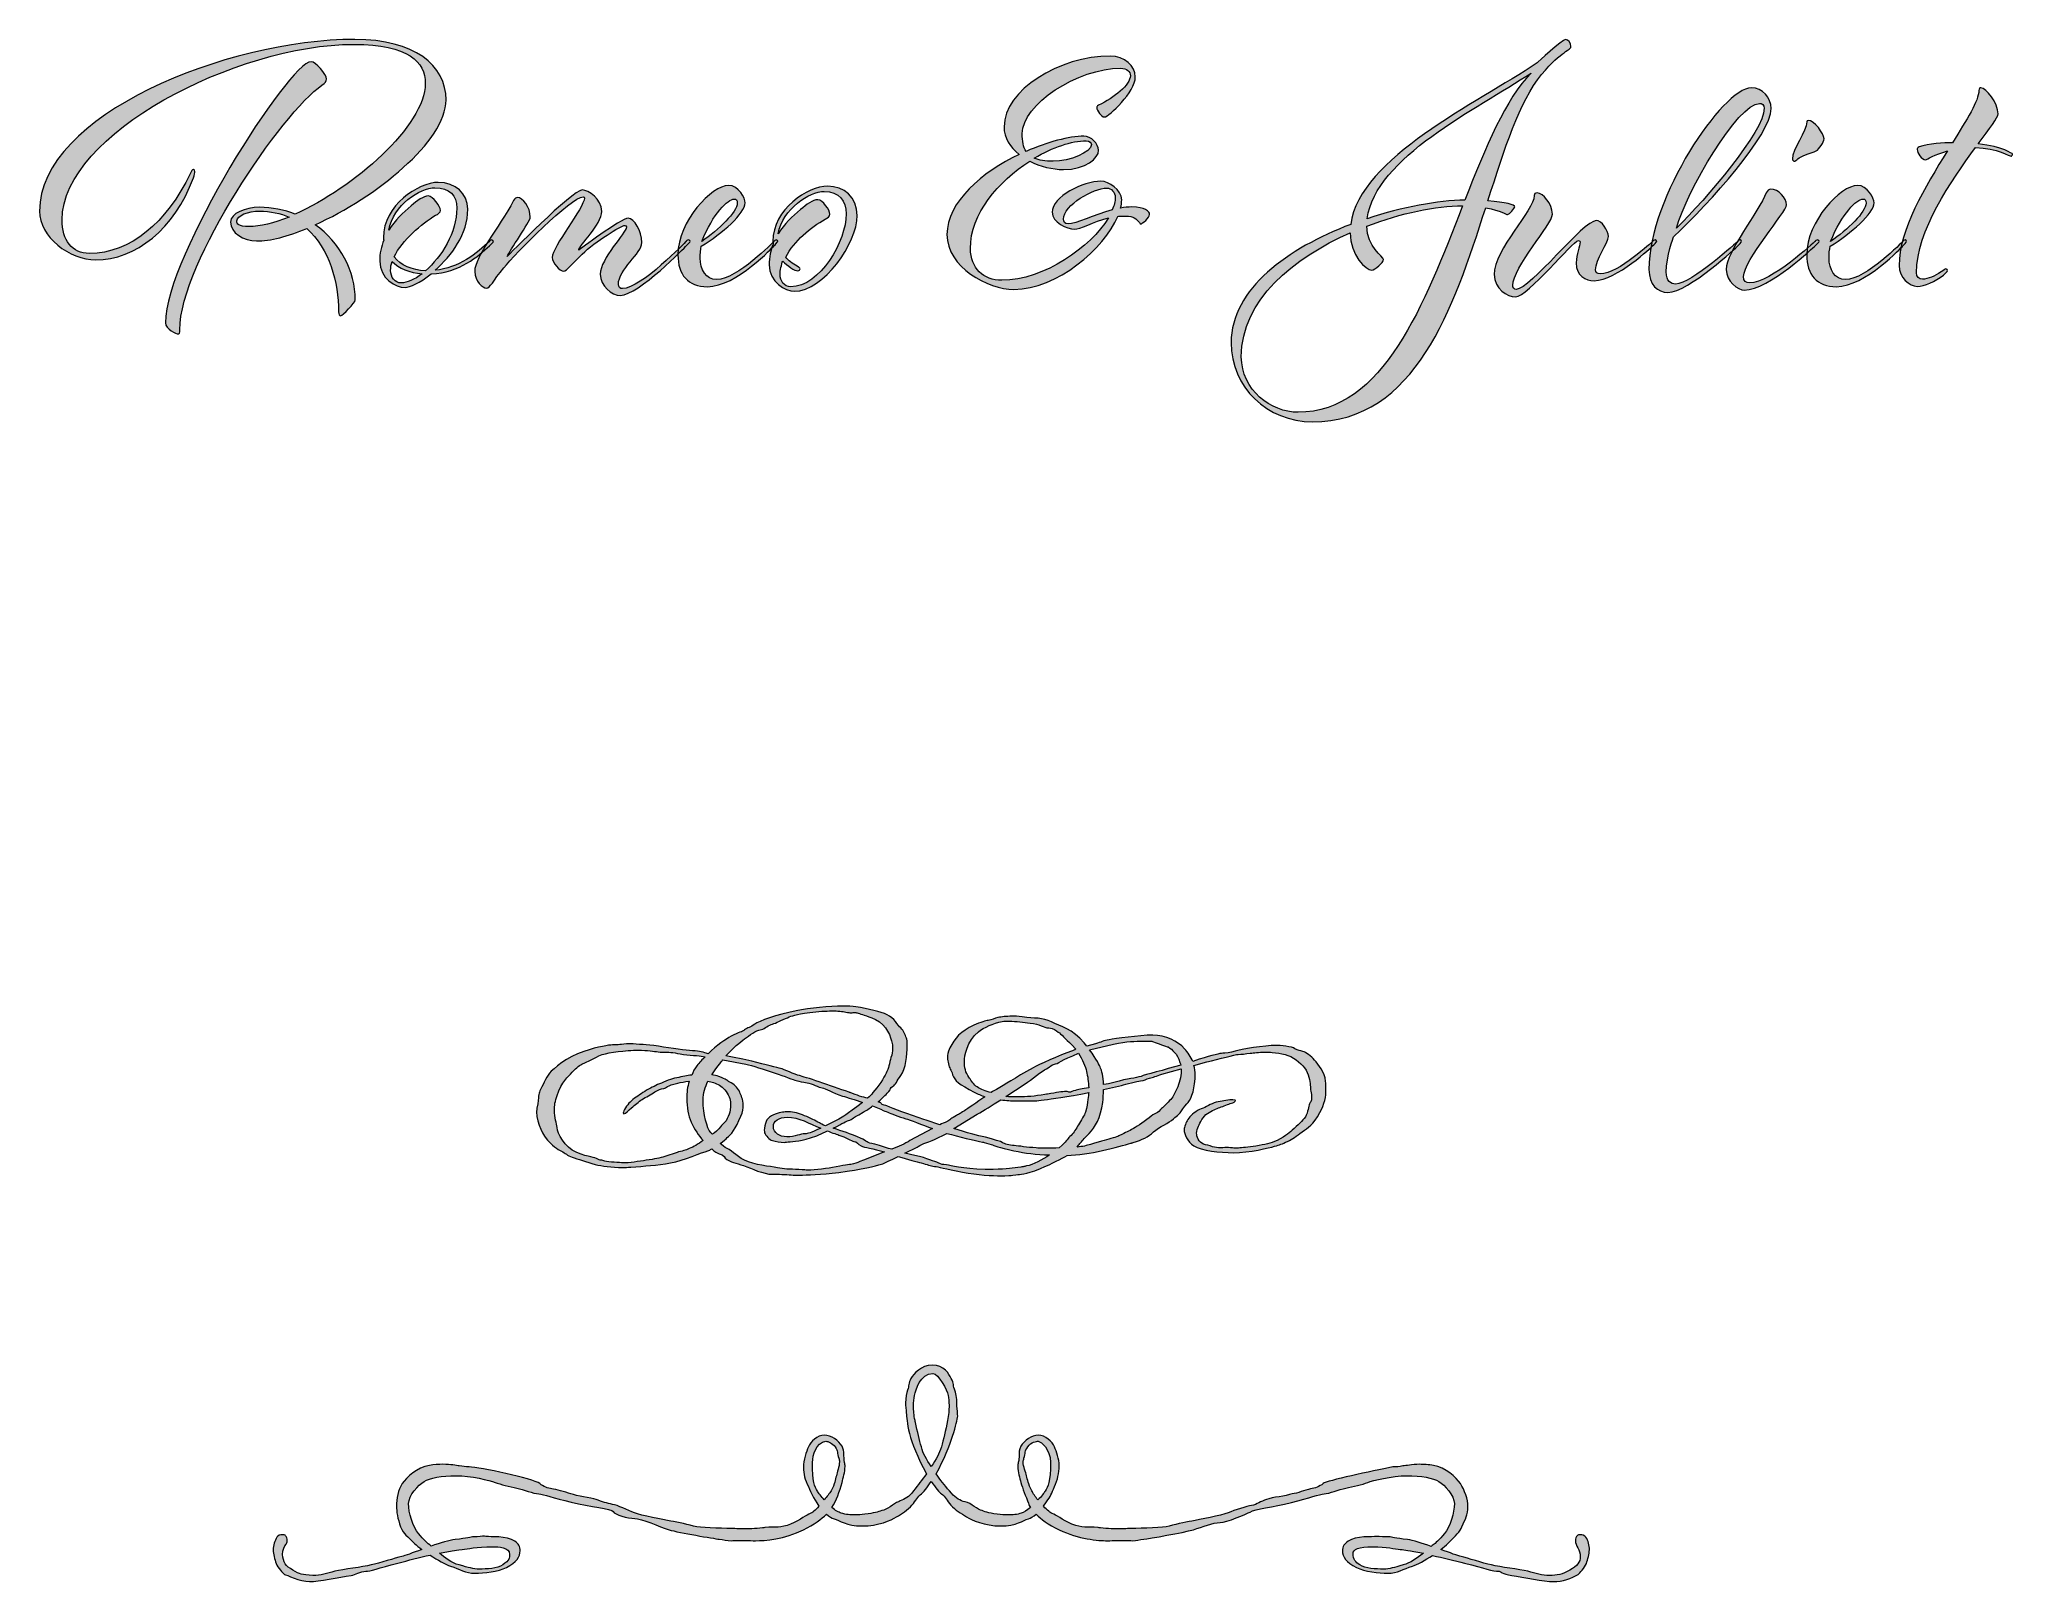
# Model space of a CAD drawing. Extents: x 55.7 to 118.2, y -103.1 to -54.2.
import ezdxf

# ---------------------------------------------------------------- set-up
doc = ezdxf.new("R2010")
doc.units = 0
doc.header["$MEASUREMENT"] = 0
doc.layers.add('Layer 1', color=7, linetype='Continuous', lineweight=0)

msp = doc.modelspace()

# ---------------------------------------------------------------- hatches: boundary and pattern name
at = {"layer": 'Layer 1', "transparency": 33554687}
h = msp.add_hatch(color=250, dxfattribs=at)
h.dxf.hatch_style = 2
edge = h.paths.add_edge_path()
edge.add_spline(control_points=[(61.927, -59.961), (61.927, -60.057), (61.975, -60.141), (62.311, -60.141), (62.659, -60.141), (63.103, -60.033), (63.582, -59.841), (63.306, -59.721), (62.995, -59.649), (62.646, -59.649), (62.287, -59.649), (61.927, -59.781), (61.927, -59.961)], knot_values=[0, 0, 0, 0, 1, 1, 1, 2, 2, 2, 3, 3, 3, 4, 4, 4, 4], degree=3, periodic=0)
edge = h.paths.add_edge_path()
edge.add_spline(control_points=[(64.278, -54.912), (64.422, -54.912), (64.77, -55.308), (64.77, -55.463), (64.77, -55.523), (64.733, -55.583), (64.625, -55.655), (63.378, -56.507), (60.116, -61.28), (60.116, -63.415), (60.116, -63.511), (60.104, -63.547), (60.068, -63.547), (60.02, -63.547), (59.66, -63.403), (59.66, -63.188), (59.66, -61.101), (63.582, -54.912), (64.278, -54.912)], knot_values=[0, 0, 0, 0, 1, 1, 1, 2, 2, 2, 3, 3, 3, 4, 4, 4, 5, 5, 5, 6, 6, 6, 6], degree=3, periodic=0)
edge = h.paths.add_edge_path()
edge.add_spline(control_points=[(65.633, -54.36), (61.915, -54.36), (56.386, -57.203), (56.386, -59.925), (56.386, -60.573), (56.698, -60.993), (57.25, -60.993), (58.545, -60.993), (59.696, -60.021), (60.452, -58.45), (60.488, -58.378), (60.512, -58.33), (60.548, -58.33), (60.584, -58.33), (60.596, -58.354), (60.596, -58.39), (60.596, -58.426), (60.584, -58.498), (60.548, -58.594), (59.948, -60.213), (58.713, -61.196), (57.454, -61.196), (56.614, -61.196), (55.667, -60.465), (55.667, -59.649), (55.667, -56.603), (61.603, -54.204), (65.669, -54.204), (67.552, -54.204), (68.56, -55.02), (68.56, -56.123), (68.56, -57.431), (66.329, -59.218), (64.41, -60.081), (65.201, -60.645), (65.681, -61.556), (65.681, -62.468), (65.681, -62.552), (65.273, -62.972), (65.213, -62.972), (65.177, -62.972), (65.153, -62.936), (65.153, -62.839), (65.153, -61.904), (64.854, -60.836), (64.146, -60.201), (63.546, -60.453), (62.982, -60.597), (62.551, -60.597), (62.143, -60.597), (61.723, -60.333), (61.723, -59.997), (61.723, -59.721), (62.203, -59.529), (62.635, -59.529), (63.042, -59.529), (63.426, -59.613), (63.774, -59.745), (65.633, -58.917), (67.9, -56.939), (67.9, -55.596), (67.9, -54.924), (67.384, -54.36), (65.633, -54.36)], knot_values=[0, 0, 0, 0, 1, 1, 1, 2, 2, 2, 3, 3, 3, 4, 4, 4, 5, 5, 5, 6, 6, 6, 7, 7, 7, 8, 8, 8, 9, 9, 9, 10, 10, 10, 11, 11, 11, 12, 12, 12, 13, 13, 13, 14, 14, 14, 15, 15, 15, 16, 16, 16, 17, 17, 17, 18, 18, 18, 19, 19, 19, 20, 20, 20, 21, 21, 21, 21], degree=3, periodic=0)
h = msp.add_hatch(color=250, dxfattribs=at)
h.dxf.hatch_style = 2
edge = h.paths.add_edge_path()
edge.add_spline(control_points=[(97.771, -59.889), (98.887, -59.518), (100.014, -59.313), (100.866, -59.301), (101.525, -57.623), (102.161, -56.075), (102.964, -55.271), (101.237, -56.411), (98.023, -57.946), (97.771, -59.889)], knot_values=[0, 0, 0, 0, 1, 1, 1, 2, 2, 2, 3, 3, 3, 3], degree=3, periodic=0)
edge = h.paths.add_edge_path()
edge.add_spline(control_points=[(100.793, -59.481), (99.942, -59.481), (98.851, -59.709), (97.759, -60.129), (97.759, -60.789), (98.287, -61.088), (98.287, -61.185), (98.287, -61.28), (97.999, -61.521), (97.915, -61.521), (97.735, -61.521), (97.231, -61.064), (97.231, -60.333), (95.433, -61.137), (93.777, -62.468), (93.777, -64.267), (93.777, -65.334), (94.725, -66.03), (95.577, -66.03), (98.275, -66.03), (99.594, -62.576), (100.793, -59.481)], knot_values=[0, 0, 0, 0, 1, 1, 1, 2, 2, 2, 3, 3, 3, 4, 4, 4, 5, 5, 5, 6, 6, 6, 7, 7, 7, 7], degree=3, periodic=0)
edge = h.paths.add_edge_path()
edge.add_spline(control_points=[(101.525, -59.542), (100.506, -62.744), (99.294, -66.33), (96.032, -66.33), (94.593, -66.33), (93.454, -65.238), (93.454, -63.823), (93.454, -62.108), (95.265, -60.825), (97.244, -60.069), (97.531, -57.946), (101.237, -56.243), (103.156, -54.948), (103.156, -54.948), (103.96, -54.204), (104.056, -54.204), (104.14, -54.204), (104.224, -54.312), (104.224, -54.432), (104.224, -54.564), (103.96, -54.516), (103.3, -55.32), (102.593, -56.171), (102.113, -57.683), (101.597, -59.326), (102.161, -59.361), (102.449, -59.445), (102.449, -59.518), (102.449, -59.553), (102.269, -59.757), (102.221, -59.757), (102.161, -59.757), (102.029, -59.637), (101.525, -59.542)], knot_values=[0, 0, 0, 0, 1, 1, 1, 2, 2, 2, 3, 3, 3, 4, 4, 4, 5, 5, 5, 6, 6, 6, 7, 7, 7, 8, 8, 8, 9, 9, 9, 10, 10, 10, 11, 11, 11, 11], degree=3, periodic=0)
h = msp.add_hatch(color=250, dxfattribs=at)
h.dxf.hatch_style = 2
edge = h.paths.add_edge_path()
edge.add_spline(control_points=[(89.683, -59.613), (89.743, -59.469), (89.779, -59.337), (89.779, -59.218), (89.779, -59.05), (89.647, -58.917), (89.515, -58.917), (89.095, -58.917), (88.136, -59.458), (88.136, -59.901), (88.136, -59.973), (88.172, -60.057), (88.292, -60.057), (88.52, -60.057), (89.107, -59.769), (89.683, -59.613)], knot_values=[0, 0, 0, 0, 1, 1, 1, 2, 2, 2, 3, 3, 3, 4, 4, 4, 5, 5, 5, 5], degree=3, periodic=0)
edge = h.paths.add_edge_path()
edge.add_spline(control_points=[(87.212, -57.97), (87.356, -58.042), (87.56, -58.066), (87.812, -58.066), (88.328, -58.066), (89.023, -57.791), (89.023, -57.539), (89.023, -57.502), (88.976, -57.418), (88.855, -57.418), (88.4, -57.418), (87.8, -57.623), (87.212, -57.97)], knot_values=[0, 0, 0, 0, 1, 1, 1, 2, 2, 2, 3, 3, 3, 4, 4, 4, 4], degree=3, periodic=0)
edge = h.paths.add_edge_path()
edge.add_spline(control_points=[(89.251, -56.291), (89.743, -56.051), (90.259, -55.644), (90.259, -55.355), (90.259, -55.224), (90.139, -55.116), (89.959, -55.116), (88.58, -55.116), (86.829, -56.267), (86.829, -57.19), (86.829, -57.431), (86.865, -57.623), (86.949, -57.754), (87.632, -57.455), (88.316, -57.274), (88.784, -57.274), (89.011, -57.274), (89.251, -57.515), (89.251, -57.718), (89.251, -57.97), (88.843, -58.33), (88.136, -58.33), (87.788, -58.33), (87.404, -58.234), (87.068, -58.066), (86.073, -58.702), (85.186, -59.733), (85.186, -60.836), (85.186, -61.46), (85.605, -61.844), (86.181, -61.844), (87.536, -61.844), (89.011, -60.777), (89.563, -59.865), (89.095, -59.985), (88.64, -60.225), (88.484, -60.225), (88.256, -60.225), (87.776, -59.997), (87.776, -59.685), (87.776, -59.193), (88.771, -58.702), (89.323, -58.702), (89.575, -58.702), (89.983, -58.978), (89.983, -59.29), (89.983, -59.374), (89.971, -59.469), (89.947, -59.553), (90.067, -59.529), (90.187, -59.518), (90.307, -59.518), (90.714, -59.518), (90.87, -59.661), (90.87, -59.757), (90.87, -59.853), (90.63, -60.057), (90.583, -60.057), (90.559, -60.057), (90.559, -60.021), (90.522, -59.985), (90.378, -59.841), (90.343, -59.805), (89.995, -59.805), (89.947, -59.805), (89.911, -59.805), (89.863, -59.817), (89.431, -60.836), (87.932, -62.132), (86.565, -62.132), (85.737, -62.132), (84.442, -61.424), (84.442, -60.393), (84.442, -59.35), (85.557, -58.414), (86.732, -57.85), (86.445, -57.623), (86.253, -57.323), (86.253, -56.975), (86.253, -55.812), (88.004, -54.732), (89.623, -54.732), (90.079, -54.732), (90.415, -55.056), (90.415, -55.392), (90.415, -55.859), (89.587, -56.663), (89.431, -56.663), (89.347, -56.663), (89.191, -56.459), (89.191, -56.363), (89.191, -56.339), (89.203, -56.315), (89.251, -56.291)], knot_values=[0, 0, 0, 0, 1, 1, 1, 2, 2, 2, 3, 3, 3, 4, 4, 4, 5, 5, 5, 6, 6, 6, 7, 7, 7, 8, 8, 8, 9, 9, 9, 10, 10, 10, 11, 11, 11, 12, 12, 12, 13, 13, 13, 14, 14, 14, 15, 15, 15, 16, 16, 16, 17, 17, 17, 18, 18, 18, 19, 19, 19, 20, 20, 20, 21, 21, 21, 22, 22, 22, 23, 23, 23, 24, 24, 24, 25, 25, 25, 26, 26, 26, 27, 27, 27, 28, 28, 28, 29, 29, 29, 30, 30, 30, 31, 31, 31, 31], degree=3, periodic=0)
h = msp.add_hatch(color=250, dxfattribs=at)
h.dxf.hatch_style = 2
edge = h.paths.add_edge_path()
edge.add_spline(control_points=[(110.36, -56.387), (110.36, -56.279), (110.288, -56.231), (110.204, -56.231), (109.532, -56.231), (107.889, -59.014), (107.577, -60.189), (108.513, -59.266), (110.36, -57.119), (110.36, -56.387)], knot_values=[0, 0, 0, 0, 1, 1, 1, 2, 2, 2, 3, 3, 3, 3], degree=3, periodic=0)
edge = h.paths.add_edge_path()
edge.add_spline(control_points=[(109.521, -60.609), (109.544, -60.585), (109.568, -60.561), (109.592, -60.561), (109.628, -60.561), (109.64, -60.597), (109.64, -60.609), (109.64, -60.633), (109.556, -60.717), (109.521, -60.753), (109.521, -60.753), (107.961, -62.228), (107.302, -62.228), (106.978, -62.228), (106.702, -61.988), (106.702, -61.496), (106.702, -59.218), (109.041, -55.739), (109.952, -55.739), (110.3, -55.739), (110.576, -56.051), (110.576, -56.399), (110.576, -57.215), (108.645, -59.374), (107.481, -60.465), (107.481, -60.465), (107.253, -61.088), (107.253, -61.58), (107.253, -61.868), (107.385, -61.964), (107.553, -61.964), (108.033, -61.964), (109.521, -60.609), (109.521, -60.609)], knot_values=[0, 0, 0, 0, 1, 1, 1, 2, 2, 2, 3, 3, 3, 4, 4, 4, 5, 5, 5, 6, 6, 6, 7, 7, 7, 8, 8, 8, 9, 9, 9, 10, 10, 10, 11, 11, 11, 11], degree=3, periodic=0)
h = msp.add_hatch(color=250, dxfattribs=at)
h.dxf.hatch_style = 2
edge = h.paths.add_edge_path()
edge.add_spline(control_points=[(114.633, -61.376), (114.633, -60.249), (115.461, -58.87), (116.168, -57.742), (115.749, -57.85), (115.521, -58.018), (115.473, -58.018), (115.353, -58.018), (115.209, -57.802), (115.209, -57.694), (115.209, -57.658), (115.209, -57.634), (115.269, -57.61), (115.581, -57.502), (116.037, -57.479), (116.325, -57.479), (116.78, -56.747), (117.164, -56.147), (117.164, -55.823), (117.164, -55.764), (117.188, -55.739), (117.224, -55.739), (117.392, -55.739), (117.776, -56.219), (117.776, -56.567), (117.776, -56.675), (117.5, -57.035), (117.14, -57.515), (117.932, -57.61), (118.231, -57.826), (118.231, -57.838), (118.231, -57.862), (118.195, -57.91), (118.184, -57.91), (118.147, -57.91), (117.752, -57.658), (117.056, -57.634), (116.289, -58.678), (115.185, -60.273), (115.185, -61.604), (115.185, -61.748), (115.269, -61.808), (115.377, -61.808), (115.545, -61.808), (115.761, -61.712), (115.965, -61.58), (116.037, -61.532), (116.097, -61.484), (116.121, -61.484), (116.145, -61.484), (116.168, -61.508), (116.168, -61.532), (116.168, -61.568), (116.097, -61.628), (116.037, -61.676), (115.785, -61.88), (115.437, -62.036), (115.209, -62.036), (114.969, -62.036), (114.633, -61.76), (114.633, -61.376)], knot_values=[0, 0, 0, 0, 1, 1, 1, 2, 2, 2, 3, 3, 3, 4, 4, 4, 5, 5, 5, 6, 6, 6, 7, 7, 7, 8, 8, 8, 9, 9, 9, 10, 10, 10, 11, 11, 11, 12, 12, 12, 13, 13, 13, 14, 14, 14, 15, 15, 15, 16, 16, 16, 17, 17, 17, 18, 18, 18, 19, 19, 19, 20, 20, 20, 20], degree=3, periodic=0)
h = msp.add_hatch(color=250, dxfattribs=at)
h.dxf.hatch_style = 2
edge = h.paths.add_edge_path()
edge.add_spline(control_points=[(112.256, -57.358), (112.256, -57.442), (112.1, -57.694), (112.004, -57.742), (111.932, -57.778), (111.776, -57.826), (111.668, -57.862), (111.44, -57.934), (111.369, -58.066), (111.32, -58.066), (111.285, -58.066), (111.249, -58.042), (111.249, -57.994), (111.249, -57.707), (111.704, -57.106), (111.704, -56.819), (111.704, -56.783), (111.729, -56.771), (111.752, -56.771), (111.944, -56.771), (112.256, -57.19), (112.256, -57.358)], knot_values=[0, 0, 0, 0, 1, 1, 1, 2, 2, 2, 3, 3, 3, 4, 4, 4, 5, 5, 5, 6, 6, 6, 7, 7, 7, 7], degree=3, periodic=0)
edge = h.paths.add_edge_path()
edge.add_spline(control_points=[(111.069, -59.445), (111.069, -59.661), (109.701, -61.208), (109.701, -61.724), (109.701, -61.868), (109.785, -61.928), (109.893, -61.928), (110.577, -61.928), (111.968, -60.609), (111.968, -60.609), (111.968, -60.609), (112.016, -60.561), (112.052, -60.561), (112.076, -60.561), (112.1, -60.597), (112.1, -60.609), (112.1, -60.633), (112.004, -60.717), (111.968, -60.753), (111.968, -60.753), (110.505, -62.156), (109.726, -62.156), (109.534, -62.156), (109.15, -61.88), (109.15, -61.496), (109.15, -60.969), (110.193, -59.637), (110.421, -59.074), (110.457, -59.001), (110.505, -58.954), (110.565, -58.954), (110.805, -58.954), (111.069, -59.229), (111.069, -59.445)], knot_values=[0, 0, 0, 0, 1, 1, 1, 2, 2, 2, 3, 3, 3, 4, 4, 4, 5, 5, 5, 6, 6, 6, 7, 7, 7, 8, 8, 8, 9, 9, 9, 10, 10, 10, 11, 11, 11, 11], degree=3, periodic=0)
h = msp.add_hatch(color=250, dxfattribs=at)
h.dxf.hatch_style = 2
edge = h.paths.add_edge_path()
edge.add_spline(control_points=[(66.802, -61.532), (66.802, -61.748), (66.934, -61.928), (67.138, -61.928), (67.318, -61.928), (67.558, -61.82), (67.798, -61.64), (67.402, -61.604), (67.066, -61.472), (66.85, -61.245), (66.814, -61.34), (66.802, -61.437), (66.802, -61.532)], knot_values=[0, 0, 0, 0, 1, 1, 1, 2, 2, 2, 3, 3, 3, 4, 4, 4, 4], degree=3, periodic=0)
edge = h.paths.add_edge_path()
edge.add_spline(control_points=[(68.001, -59.169), (68.146, -59.169), (68.385, -59.505), (68.385, -59.625), (68.385, -59.697), (68.301, -59.745), (68.229, -59.781), (67.786, -60.045), (67.174, -60.573), (66.91, -61.101), (67.114, -61.364), (67.474, -61.521), (67.906, -61.544), (68.409, -61.101), (68.901, -60.333), (68.901, -59.553), (68.901, -59.158), (68.673, -58.906), (68.206, -58.906), (67.738, -58.906), (66.886, -59.458), (66.742, -60.249), (66.934, -59.937), (67.198, -59.697), (67.45, -59.481), (67.642, -59.313), (67.846, -59.169), (68.001, -59.169)], knot_values=[0, 0, 0, 0, 1, 1, 1, 2, 2, 2, 3, 3, 3, 4, 4, 4, 5, 5, 5, 6, 6, 6, 7, 7, 7, 8, 8, 8, 9, 9, 9, 9], degree=3, periodic=0)
edge = h.paths.add_edge_path()
edge.add_spline(control_points=[(68.085, -61.64), (67.738, -61.916), (67.414, -62.072), (67.258, -62.072), (66.97, -62.072), (66.455, -61.784), (66.455, -61.232), (66.455, -60.993), (66.502, -60.777), (66.586, -60.573), (66.586, -60.549), (66.574, -60.525), (66.574, -60.489), (66.574, -59.469), (67.678, -58.738), (68.313, -58.738), (68.853, -58.738), (69.249, -59.085), (69.249, -59.589), (69.249, -60.381), (68.733, -61.064), (68.217, -61.521), (68.937, -61.472), (69.561, -60.98), (69.933, -60.609), (69.933, -60.609), (69.969, -60.561), (70.004, -60.561), (70.041, -60.561), (70.064, -60.597), (70.064, -60.609), (70.064, -60.633), (69.969, -60.717), (69.933, -60.753), (69.573, -61.077), (69.009, -61.604), (68.085, -61.64)], knot_values=[0, 0, 0, 0, 1, 1, 1, 2, 2, 2, 3, 3, 3, 4, 4, 4, 5, 5, 5, 6, 6, 6, 7, 7, 7, 8, 8, 8, 9, 9, 9, 10, 10, 10, 11, 11, 11, 12, 12, 12, 12], degree=3, periodic=0)
h = msp.add_hatch(color=250, dxfattribs=at)
h.dxf.hatch_style = 2
edge = h.paths.add_edge_path()
edge.add_spline(control_points=[(71.23, -59.841), (71.23, -59.985), (70.558, -60.92), (70.498, -61.088), (70.498, -61.088), (72.573, -58.978), (72.873, -58.978), (73.077, -58.978), (73.497, -59.266), (73.497, -59.661), (73.497, -60.069), (72.765, -60.753), (72.765, -60.885), (72.765, -60.885), (74.12, -59.877), (74.336, -59.877), (74.528, -59.877), (74.768, -60.285), (74.768, -60.645), (74.768, -61.004), (74.024, -61.484), (74.024, -61.976), (74.024, -62.06), (74.072, -62.108), (74.156, -62.108), (74.744, -62.108), (76.171, -60.609), (76.171, -60.609), (76.171, -60.609), (76.207, -60.561), (76.243, -60.561), (76.279, -60.561), (76.303, -60.597), (76.303, -60.609), (76.303, -60.633), (76.207, -60.717), (76.171, -60.753), (76.171, -60.753), (74.66, -62.324), (74.084, -62.324), (73.82, -62.324), (73.449, -62.024), (73.449, -61.652), (73.449, -61.148), (74.276, -60.345), (74.276, -60.153), (74.276, -60.129), (74.252, -60.105), (74.228, -60.105), (74.108, -60.105), (73.293, -60.609), (72.873, -61.017), (72.585, -61.292), (72.369, -61.556), (72.297, -61.556), (72.153, -61.556), (71.925, -61.28), (71.925, -61.125), (71.925, -60.789), (72.945, -59.529), (72.945, -59.242), (72.945, -59.206), (72.933, -59.193), (72.909, -59.193), (72.537, -59.193), (70.738, -61.017), (70.39, -61.448), (70.042, -61.868), (69.958, -62.096), (69.839, -62.096), (69.73, -62.096), (69.467, -61.868), (69.467, -61.568), (69.467, -61.088), (70.234, -60.189), (70.702, -59.313), (70.738, -59.253), (70.774, -59.218), (70.822, -59.218), (70.99, -59.218), (71.23, -59.529), (71.23, -59.841)], knot_values=[0, 0, 0, 0, 1, 1, 1, 2, 2, 2, 3, 3, 3, 4, 4, 4, 5, 5, 5, 6, 6, 6, 7, 7, 7, 8, 8, 8, 9, 9, 9, 10, 10, 10, 11, 11, 11, 12, 12, 12, 13, 13, 13, 14, 14, 14, 15, 15, 15, 16, 16, 16, 17, 17, 17, 18, 18, 18, 19, 19, 19, 20, 20, 20, 21, 21, 21, 22, 22, 22, 23, 23, 23, 24, 24, 24, 25, 25, 25, 26, 26, 26, 27, 27, 27, 27], degree=3, periodic=0)
h = msp.add_hatch(color=250, dxfattribs=at)
h.dxf.hatch_style = 2
edge = h.paths.add_edge_path()
edge.add_spline(control_points=[(77.793, -59.397), (77.793, -59.301), (77.757, -59.266), (77.697, -59.266), (77.494, -59.266), (77.026, -59.733), (76.666, -60.609), (77.206, -60.249), (77.793, -59.673), (77.793, -59.397)], knot_values=[0, 0, 0, 0, 1, 1, 1, 2, 2, 2, 3, 3, 3, 3], degree=3, periodic=0)
edge = h.paths.add_edge_path()
edge.add_spline(control_points=[(79.029, -60.561), (79.065, -60.561), (79.077, -60.597), (79.077, -60.609), (79.077, -60.633), (78.993, -60.717), (78.957, -60.753), (78.957, -60.753), (77.77, -62.048), (76.846, -62.048), (76.234, -62.048), (75.911, -61.664), (75.911, -61.041), (75.911, -59.961), (76.99, -58.834), (77.518, -58.834), (77.841, -58.834), (78.045, -59.242), (78.045, -59.385), (78.045, -59.721), (77.313, -60.357), (76.654, -60.765), (76.63, -60.836), (76.618, -61.053), (76.618, -61.137), (76.618, -61.508), (76.798, -61.82), (77.146, -61.82), (77.781, -61.82), (78.957, -60.609), (78.957, -60.609), (78.957, -60.609), (79.005, -60.561), (79.029, -60.561)], knot_values=[0, 0, 0, 0, 1, 1, 1, 2, 2, 2, 3, 3, 3, 4, 4, 4, 5, 5, 5, 6, 6, 6, 7, 7, 7, 8, 8, 8, 9, 9, 9, 10, 10, 10, 11, 11, 11, 11], degree=3, periodic=0)
h = msp.add_hatch(color=250, dxfattribs=at)
h.dxf.hatch_style = 2
edge = h.paths.add_edge_path()
edge.add_spline(control_points=[(79.15, -61.652), (79.15, -61.868), (79.282, -62.048), (79.486, -62.048), (80.421, -62.048), (81.249, -60.597), (81.249, -59.733), (81.249, -59.337), (81.021, -59.025), (80.553, -59.025), (80.085, -59.025), (79.234, -59.577), (79.09, -60.369), (79.282, -60.057), (79.546, -59.817), (79.797, -59.602), (79.989, -59.434), (80.193, -59.29), (80.349, -59.29), (80.493, -59.29), (80.733, -59.625), (80.733, -59.745), (80.733, -59.817), (80.649, -59.865), (80.577, -59.901), (80.133, -60.165), (79.594, -60.585), (79.33, -61.112), (79.402, -61.208), (79.546, -61.316), (79.689, -61.4), (79.75, -61.437), (79.786, -61.448), (79.786, -61.484), (79.786, -61.508), (79.762, -61.544), (79.713, -61.544), (79.618, -61.544), (79.378, -61.388), (79.234, -61.232), (79.198, -61.328), (79.15, -61.556), (79.15, -61.652)], knot_values=[0, 0, 0, 0, 1, 1, 1, 2, 2, 2, 3, 3, 3, 4, 4, 4, 5, 5, 5, 6, 6, 6, 7, 7, 7, 8, 8, 8, 9, 9, 9, 10, 10, 10, 11, 11, 11, 12, 12, 12, 13, 13, 13, 14, 14, 14, 14], degree=3, periodic=0)
edge = h.paths.add_edge_path()
edge.add_spline(control_points=[(78.802, -61.353), (78.802, -61.112), (78.85, -60.896), (78.934, -60.693), (78.934, -60.669), (78.922, -60.645), (78.922, -60.609), (78.922, -59.589), (80.025, -58.858), (80.661, -58.858), (81.177, -58.858), (81.597, -59.206), (81.597, -59.793), (81.597, -60.657), (80.529, -62.192), (79.605, -62.192), (79.318, -62.192), (78.802, -61.904), (78.802, -61.353)], knot_values=[0, 0, 0, 0, 1, 1, 1, 2, 2, 2, 3, 3, 3, 4, 4, 4, 5, 5, 5, 6, 6, 6, 6], degree=3, periodic=0)
h = msp.add_hatch(color=250, dxfattribs=at)
h.dxf.hatch_style = 2
edge = h.paths.add_edge_path()
edge.add_spline(control_points=[(103.641, -59.745), (103.641, -60.069), (102.382, -61.437), (102.382, -62.012), (102.382, -62.072), (102.43, -62.132), (102.49, -62.132), (102.934, -62.132), (104.625, -59.949), (105.032, -59.949), (105.2, -59.949), (105.416, -60.261), (105.416, -60.453), (105.416, -60.657), (105.008, -61.196), (105.008, -61.508), (105.008, -61.592), (105.056, -61.64), (105.164, -61.64), (105.728, -61.64), (106.819, -60.609), (106.819, -60.609), (106.819, -60.609), (106.867, -60.561), (106.903, -60.561), (106.927, -60.561), (106.951, -60.597), (106.951, -60.609), (106.951, -60.633), (106.855, -60.717), (106.819, -60.753), (106.819, -60.753), (105.68, -61.856), (104.96, -61.856), (104.696, -61.856), (104.396, -61.7), (104.396, -61.292), (104.396, -60.993), (104.517, -60.789), (104.517, -60.621), (104.517, -60.609), (104.504, -60.585), (104.469, -60.585), (104.277, -60.585), (102.861, -62.372), (102.466, -62.372), (102.226, -62.372), (101.794, -62.108), (101.794, -61.664), (101.794, -60.849), (103.065, -59.637), (103.065, -59.158), (103.065, -59.098), (103.089, -59.074), (103.161, -59.074), (103.341, -59.074), (103.641, -59.421), (103.641, -59.745)], knot_values=[0, 0, 0, 0, 1, 1, 1, 2, 2, 2, 3, 3, 3, 4, 4, 4, 5, 5, 5, 6, 6, 6, 7, 7, 7, 8, 8, 8, 9, 9, 9, 10, 10, 10, 11, 11, 11, 12, 12, 12, 13, 13, 13, 14, 14, 14, 15, 15, 15, 16, 16, 16, 17, 17, 17, 18, 18, 18, 19, 19, 19, 19], degree=3, periodic=0)
h = msp.add_hatch(color=250, dxfattribs=at)
h.dxf.hatch_style = 2
edge = h.paths.add_edge_path()
edge.add_spline(control_points=[(113.588, -59.397), (113.588, -59.301), (113.552, -59.266), (113.492, -59.266), (113.289, -59.266), (112.821, -59.733), (112.461, -60.609), (113, -60.249), (113.588, -59.673), (113.588, -59.397)], knot_values=[0, 0, 0, 0, 1, 1, 1, 2, 2, 2, 3, 3, 3, 3], degree=3, periodic=0)
edge = h.paths.add_edge_path()
edge.add_spline(control_points=[(114.824, -60.561), (114.86, -60.561), (114.872, -60.597), (114.872, -60.609), (114.872, -60.633), (114.788, -60.717), (114.752, -60.753), (114.752, -60.753), (113.564, -62.048), (112.641, -62.048), (112.029, -62.048), (111.706, -61.664), (111.706, -61.041), (111.706, -59.961), (112.785, -58.834), (113.312, -58.834), (113.636, -58.834), (113.84, -59.242), (113.84, -59.385), (113.84, -59.721), (113.108, -60.357), (112.449, -60.765), (112.425, -60.836), (112.413, -61.053), (112.413, -61.137), (112.413, -61.508), (112.593, -61.82), (112.941, -61.82), (113.576, -61.82), (114.752, -60.609), (114.752, -60.609), (114.752, -60.609), (114.8, -60.561), (114.824, -60.561)], knot_values=[0, 0, 0, 0, 1, 1, 1, 2, 2, 2, 3, 3, 3, 4, 4, 4, 5, 5, 5, 6, 6, 6, 7, 7, 7, 8, 8, 8, 9, 9, 9, 10, 10, 10, 11, 11, 11, 11], degree=3, periodic=0)
h = msp.add_hatch(color=250, dxfattribs=at)
h.dxf.hatch_style = 2
edge = h.paths.add_edge_path()
edge.add_spline(control_points=[(89.408, -87.358), (89.516, -87.334), (89.624, -87.322), (89.732, -87.286), (90.212, -87.155), (90.416, -87.155), (90.596, -87.094), (90.716, -87.047), (91.34, -86.89), (91.855, -86.735), (91.855, -86.711), (91.843, -86.675), (91.831, -86.651), (91.735, -86.363), (91.592, -86.255), (91.459, -86.159), (91.387, -86.159), (91.112, -86.027), (90.991, -86.003), (90.968, -85.991), (90.956, -85.979), (90.944, -85.979), (90.944, -85.979), (90.692, -85.979), (90.692, -85.979), (90.368, -85.979), (90.188, -85.979), (89.72, -86.075), (89.72, -86.075), (88.965, -86.255), (88.965, -86.255), (89.193, -86.554), (89.277, -86.759), (89.313, -86.83), (89.348, -86.89), (89.397, -87.106), (89.408, -87.358)], knot_values=[0, 0, 0, 0, 1, 1, 1, 2, 2, 2, 3, 3, 3, 4, 4, 4, 5, 5, 5, 6, 6, 6, 7, 7, 7, 8, 8, 8, 9, 9, 9, 10, 10, 10, 11, 11, 11, 12, 12, 12, 12], degree=3, periodic=0)
edge = h.paths.add_edge_path()
edge.add_spline(control_points=[(91.256, -87.022), (91.075, -87.082), (90.98, -87.13), (90.86, -87.155), (90.752, -87.178), (90.704, -87.226), (90.584, -87.238), (90.464, -87.25), (90.128, -87.346), (89.972, -87.382), (89.972, -87.382), (89.408, -87.514), (89.408, -87.514), (89.408, -87.646), (89.397, -87.79), (89.385, -87.922), (89.313, -88.414), (89.145, -88.701), (88.953, -88.906), (88.749, -89.097), (88.737, -89.145), (88.653, -89.229), (88.617, -89.265), (88.605, -89.289), (88.569, -89.337), (88.737, -89.325), (88.881, -89.289), (88.989, -89.253), (89.373, -89.133), (89.529, -89.109), (89.708, -89.049), (89.876, -89.001), (89.924, -88.966), (90.056, -88.906), (90.188, -88.833), (90.296, -88.798), (90.476, -88.677), (90.644, -88.57), (90.932, -88.342), (91.016, -88.294), (91.1, -88.246), (91.135, -88.246), (91.219, -88.15), (91.303, -88.054), (91.327, -88.054), (91.459, -87.91), (91.592, -87.778), (91.615, -87.742), (91.735, -87.49), (91.807, -87.322), (91.867, -87.118), (91.867, -86.914), (91.867, -86.914), (91.867, -86.854), (91.867, -86.854), (91.867, -86.854), (91.256, -87.022), (91.256, -87.022)], knot_values=[0, 0, 0, 0, 1, 1, 1, 2, 2, 2, 3, 3, 3, 4, 4, 4, 5, 5, 5, 6, 6, 6, 7, 7, 7, 8, 8, 8, 9, 9, 9, 10, 10, 10, 11, 11, 11, 12, 12, 12, 13, 13, 13, 14, 14, 14, 15, 15, 15, 16, 16, 16, 17, 17, 17, 18, 18, 18, 19, 19, 19, 19], degree=3, periodic=0)
edge = h.paths.add_edge_path()
edge.add_spline(control_points=[(87.849, -86.711), (87.765, -86.722), (87.73, -86.782), (87.597, -86.854), (87.466, -86.914), (87.106, -87.202), (86.926, -87.334), (86.926, -87.334), (86.314, -87.73), (86.314, -87.73), (86.374, -87.742), (86.422, -87.742), (86.47, -87.742), (86.47, -87.742), (86.722, -87.742), (86.722, -87.742), (86.95, -87.742), (87.226, -87.73), (87.55, -87.67), (87.586, -87.67), (87.61, -87.658), (87.634, -87.658), (87.933, -87.61), (88.101, -87.574), (88.209, -87.574), (88.233, -87.574), (88.269, -87.586), (88.281, -87.586), (88.293, -87.586), (88.317, -87.598), (88.329, -87.598), (88.377, -87.598), (88.413, -87.562), (88.521, -87.538), (88.569, -87.514), (88.737, -87.49), (88.941, -87.454), (88.929, -87.286), (88.905, -87.082), (88.869, -86.938), (88.833, -86.782), (88.737, -86.554), (88.617, -86.363), (88.065, -86.579), (87.946, -86.698), (87.849, -86.711)], knot_values=[0, 0, 0, 0, 1, 1, 1, 2, 2, 2, 3, 3, 3, 4, 4, 4, 5, 5, 5, 6, 6, 6, 7, 7, 7, 8, 8, 8, 9, 9, 9, 10, 10, 10, 11, 11, 11, 12, 12, 12, 13, 13, 13, 14, 14, 14, 15, 15, 15, 15], degree=3, periodic=0)
edge = h.paths.add_edge_path()
edge.add_spline(control_points=[(87.178, -86.819), (87.31, -86.746), (88.041, -86.411), (88.389, -86.291), (88.437, -86.279), (88.485, -86.255), (88.533, -86.231), (88.533, -86.231), (88.401, -86.099), (88.401, -86.099), (88.185, -85.895), (88.065, -85.751), (87.969, -85.691), (87.885, -85.643), (87.849, -85.571), (87.67, -85.559), (87.502, -85.547), (87.382, -85.439), (87.082, -85.403), (86.866, -85.379), (86.638, -85.344), (86.41, -85.344), (86.338, -85.344), (86.266, -85.344), (86.195, -85.355), (85.906, -85.415), (85.618, -85.535), (85.439, -85.679), (85.079, -85.967), (84.995, -86.47), (84.995, -86.615), (84.995, -86.806), (85.031, -86.974), (85.139, -87.118), (85.139, -87.13), (85.163, -87.166), (85.175, -87.178), (85.247, -87.286), (85.331, -87.394), (85.439, -87.454), (85.499, -87.49), (85.667, -87.562), (85.846, -87.61), (85.906, -87.562), (85.954, -87.55), (86.014, -87.514), (86.302, -87.346), (86.554, -87.166), (87.178, -86.819)], knot_values=[0, 0, 0, 0, 1, 1, 1, 2, 2, 2, 3, 3, 3, 4, 4, 4, 5, 5, 5, 6, 6, 6, 7, 7, 7, 8, 8, 8, 9, 9, 9, 10, 10, 10, 11, 11, 11, 12, 12, 12, 13, 13, 13, 14, 14, 14, 15, 15, 15, 16, 16, 16, 16], degree=3, periodic=0)
edge = h.paths.add_edge_path()
edge.add_spline(control_points=[(87.118, -87.874), (87.118, -87.874), (86.614, -87.874), (86.614, -87.874), (86.494, -87.874), (86.326, -87.862), (86.146, -87.838), (85.87, -88.006), (85.607, -88.186), (85.403, -88.294), (85.403, -88.294), (84.659, -88.749), (84.659, -88.749), (84.659, -88.749), (84.971, -88.845), (84.971, -88.845), (85.235, -88.929), (86.135, -89.133), (86.195, -89.193), (86.266, -89.241), (86.422, -89.277), (86.578, -89.289), (86.734, -89.301), (86.974, -89.349), (87.274, -89.361), (87.334, -89.373), (87.442, -89.373), (87.573, -89.373), (87.705, -89.373), (87.849, -89.373), (88.005, -89.361), (88.005, -89.361), (88.101, -89.277), (88.101, -89.277), (88.233, -89.145), (88.281, -89.049), (88.377, -88.966), (88.473, -88.882), (88.533, -88.761), (88.617, -88.63), (88.689, -88.498), (88.809, -88.318), (88.833, -88.234), (88.929, -87.898), (88.917, -87.706), (88.941, -87.61), (87.49, -87.874), (87.214, -87.874), (87.118, -87.874)], knot_values=[0, 0, 0, 0, 1, 1, 1, 2, 2, 2, 3, 3, 3, 4, 4, 4, 5, 5, 5, 6, 6, 6, 7, 7, 7, 8, 8, 8, 9, 9, 9, 10, 10, 10, 11, 11, 11, 12, 12, 12, 13, 13, 13, 14, 14, 14, 15, 15, 15, 16, 16, 16, 16], degree=3, periodic=0)
edge = h.paths.add_edge_path()
edge.add_spline(control_points=[(85.846, -89.253), (85.846, -89.253), (85.618, -89.193), (85.618, -89.193), (85.607, -89.193), (85.594, -89.181), (85.571, -89.181), (85.355, -89.133), (84.791, -89.001), (84.443, -88.906), (84.443, -88.906), (84.048, -89.097), (84.048, -89.097), (83.832, -89.193), (83.808, -89.181), (83.712, -89.229), (83.628, -89.265), (83.52, -89.313), (83.496, -89.337), (83.496, -89.337), (83.112, -89.529), (83.112, -89.529), (83.112, -89.529), (83.424, -89.601), (83.424, -89.601), (83.832, -89.697), (84.048, -89.793), (84.167, -89.841), (84.287, -89.901), (84.287, -89.889), (84.431, -89.901), (84.575, -89.925), (84.899, -90.033), (85.655, -90.045), (85.655, -90.045), (85.906, -90.045), (85.906, -90.045), (86.362, -90.045), (86.53, -90.009), (86.782, -89.973), (86.806, -89.973), (86.83, -89.961), (86.854, -89.961), (86.878, -89.961), (86.89, -89.949), (86.914, -89.949), (86.926, -89.949), (86.95, -89.937), (86.962, -89.937), (87.178, -89.901), (87.466, -89.745), (87.694, -89.589), (87.262, -89.577), (86.926, -89.529), (86.566, -89.457), (86.062, -89.349), (85.954, -89.289), (85.846, -89.253)], knot_values=[0, 0, 0, 0, 1, 1, 1, 2, 2, 2, 3, 3, 3, 4, 4, 4, 5, 5, 5, 6, 6, 6, 7, 7, 7, 8, 8, 8, 9, 9, 9, 10, 10, 10, 11, 11, 11, 12, 12, 12, 13, 13, 13, 14, 14, 14, 15, 15, 15, 16, 16, 16, 17, 17, 17, 18, 18, 18, 19, 19, 19, 19], degree=3, periodic=0)
edge = h.paths.add_edge_path()
edge.add_spline(control_points=[(83.988, -88.749), (83.64, -88.63), (83.268, -88.473), (83.136, -88.438), (82.932, -88.378), (82.644, -88.258), (82.573, -88.234), (82.489, -88.198), (82.465, -88.21), (82.344, -88.138), (82.344, -88.138), (82.081, -88.03), (82.081, -88.03), (81.985, -88.114), (81.889, -88.174), (81.781, -88.234), (81.361, -88.462), (81.433, -88.473), (81.325, -88.498), (81.217, -88.522), (81.181, -88.57), (80.833, -88.738), (81.109, -88.833), (81.433, -88.929), (81.601, -89.013), (81.901, -89.133), (81.865, -89.181), (82.056, -89.229), (82.153, -89.241), (82.416, -89.325), (82.692, -89.409), (82.908, -89.325), (83.112, -89.229), (83.268, -89.133), (83.268, -89.133), (83.988, -88.749), (83.988, -88.749)], knot_values=[0, 0, 0, 0, 1, 1, 1, 2, 2, 2, 3, 3, 3, 4, 4, 4, 5, 5, 5, 6, 6, 6, 7, 7, 7, 8, 8, 8, 9, 9, 9, 10, 10, 10, 11, 11, 11, 12, 12, 12, 12], degree=3, periodic=0)
edge = h.paths.add_edge_path()
edge.add_spline(control_points=[(79.382, -88.389), (79.106, -88.389), (78.938, -88.51), (78.938, -88.69), (78.938, -88.882), (79.13, -89.013), (79.37, -89.013), (79.622, -89.013), (79.814, -88.917), (79.934, -88.917), (80.054, -88.917), (80.09, -88.893), (80.438, -88.738), (80.078, -88.594), (79.742, -88.389), (79.382, -88.389)], knot_values=[0, 0, 0, 0, 1, 1, 1, 2, 2, 2, 3, 3, 3, 4, 4, 4, 5, 5, 5, 5], degree=3, periodic=0)
edge = h.paths.add_edge_path()
edge.add_spline(control_points=[(82.668, -86.495), (82.704, -86.387), (82.716, -86.315), (82.716, -86.219), (82.716, -86.171), (82.716, -86.111), (82.704, -86.051), (82.668, -85.859), (82.536, -85.463), (82.177, -85.295), (81.853, -85.139), (81.733, -85.128), (81.625, -85.092), (81.589, -85.079), (81.565, -85.068), (81.529, -85.068), (81.493, -85.068), (81.457, -85.079), (81.397, -85.079), (81.361, -85.079), (81.313, -85.068), (81.241, -85.055), (81.121, -85.031), (80.977, -85.019), (80.797, -85.019), (80.605, -85.019), (80.365, -85.031), (80.09, -85.068), (79.61, -85.139), (79.55, -85.163), (79.382, -85.236), (79.37, -85.247), (79.346, -85.247), (79.322, -85.26), (79.106, -85.344), (78.986, -85.427), (78.866, -85.451), (78.746, -85.487), (78.627, -85.619), (78.519, -85.619), (78.41, -85.619), (78.171, -85.799), (78.027, -85.907), (77.895, -86.003), (77.655, -86.195), (77.427, -86.447), (77.703, -86.495), (78.027, -86.554), (78.255, -86.615), (78.698, -86.735), (79.07, -86.819), (79.166, -86.843), (79.262, -86.866), (79.622, -87.034), (79.766, -87.071), (79.91, -87.106), (80.773, -87.394), (81.337, -87.598), (81.349, -87.598), (81.361, -87.61), (81.373, -87.61), (81.589, -87.694), (81.769, -87.754), (81.925, -87.79), (81.997, -87.73), (82.045, -87.67), (82.093, -87.61), (82.273, -87.43), (82.44, -87.13), (82.512, -86.998), (82.596, -86.843), (82.62, -86.675), (82.668, -86.495)], knot_values=[0, 0, 0, 0, 1, 1, 1, 2, 2, 2, 3, 3, 3, 4, 4, 4, 5, 5, 5, 6, 6, 6, 7, 7, 7, 8, 8, 8, 9, 9, 9, 10, 10, 10, 11, 11, 11, 12, 12, 12, 13, 13, 13, 14, 14, 14, 15, 15, 15, 16, 16, 16, 17, 17, 17, 18, 18, 18, 19, 19, 19, 20, 20, 20, 21, 21, 21, 22, 22, 22, 23, 23, 23, 24, 24, 24, 24], degree=3, periodic=0)
edge = h.paths.add_edge_path()
edge.add_spline(control_points=[(81.493, -89.157), (81.409, -89.157), (81.217, -89.013), (81.049, -88.966), (80.977, -88.941), (80.809, -88.893), (80.654, -88.822), (80.473, -88.917), (80.294, -88.99), (80.114, -89.049), (79.742, -89.169), (79.478, -89.157), (79.358, -89.181), (79.334, -89.181), (79.31, -89.193), (79.286, -89.193), (79.166, -89.193), (78.998, -89.157), (78.914, -89.133), (78.806, -89.121), (78.698, -88.966), (78.662, -88.882), (78.651, -88.857), (78.651, -88.822), (78.651, -88.798), (78.651, -88.714), (78.686, -88.617), (78.71, -88.522), (78.759, -88.389), (78.927, -88.281), (79.226, -88.234), (79.286, -88.222), (79.346, -88.222), (79.406, -88.222), (79.598, -88.222), (79.754, -88.27), (79.922, -88.342), (80.126, -88.426), (80.27, -88.498), (80.402, -88.57), (80.438, -88.594), (80.497, -88.63), (80.594, -88.665), (80.594, -88.665), (81.013, -88.449), (81.013, -88.449), (81.169, -88.365), (81.205, -88.342), (81.769, -87.922), (81.541, -87.838), (81.277, -87.766), (81.133, -87.718), (80.797, -87.622), (80.594, -87.466), (80.486, -87.454), (80.378, -87.454), (80.162, -87.322), (80.006, -87.298), (79.838, -87.274), (79.79, -87.262), (79.658, -87.226), (79.526, -87.178), (78.47, -86.795), (78.063, -86.711), (78.063, -86.711), (77.331, -86.567), (77.331, -86.567), (77.331, -86.579), (77.319, -86.579), (76.984, -87.047), (77.067, -87.058), (77.139, -87.071), (77.211, -87.094), (77.475, -87.202), (77.439, -87.214), (77.559, -87.274), (77.679, -87.334), (77.799, -87.442), (77.859, -87.562), (77.859, -87.574), (77.871, -87.586), (77.871, -87.598), (77.919, -87.694), (77.979, -87.826), (77.979, -88.006), (77.979, -88.102), (77.967, -88.222), (77.907, -88.354), (77.751, -88.761), (77.583, -88.953), (77.475, -89.037), (77.439, -89.085), (77.355, -89.145), (77.247, -89.229), (77.307, -89.253), (77.391, -89.361), (77.475, -89.385), (77.655, -89.457), (77.799, -89.685), (78.147, -89.805), (78.507, -89.937), (78.974, -89.961), (79.142, -90.009), (79.322, -90.045), (79.562, -90.033), (79.85, -90.057), (79.91, -90.057), (79.958, -90.069), (80.018, -90.069), (80.294, -90.069), (80.641, -90.021), (80.929, -89.961), (81.265, -89.901), (81.373, -89.901), (81.481, -89.865), (81.601, -89.829), (81.613, -89.829), (81.793, -89.757), (81.793, -89.757), (82.465, -89.493), (82.465, -89.493), (82.093, -89.385), (81.817, -89.349), (81.721, -89.301), (81.613, -89.253), (81.589, -89.157), (81.493, -89.157)], knot_values=[0, 0, 0, 0, 1, 1, 1, 2, 2, 2, 3, 3, 3, 4, 4, 4, 5, 5, 5, 6, 6, 6, 7, 7, 7, 8, 8, 8, 9, 9, 9, 10, 10, 10, 11, 11, 11, 12, 12, 12, 13, 13, 13, 14, 14, 14, 15, 15, 15, 16, 16, 16, 17, 17, 17, 18, 18, 18, 19, 19, 19, 20, 20, 20, 21, 21, 21, 22, 22, 22, 23, 23, 23, 24, 24, 24, 25, 25, 25, 26, 26, 26, 27, 27, 27, 28, 28, 28, 29, 29, 29, 30, 30, 30, 31, 31, 31, 32, 32, 32, 33, 33, 33, 34, 34, 34, 35, 35, 35, 36, 36, 36, 37, 37, 37, 38, 38, 38, 39, 39, 39, 40, 40, 40, 41, 41, 41, 42, 42, 42, 42], degree=3, periodic=0)
edge = h.paths.add_edge_path()
edge.add_spline(control_points=[(76.948, -88.869), (76.959, -88.893), (76.984, -88.906), (77.008, -88.929), (77.103, -88.869), (77.175, -88.798), (77.211, -88.761), (77.295, -88.641), (77.283, -88.665), (77.379, -88.57), (77.475, -88.486), (77.487, -88.389), (77.535, -88.294), (77.571, -88.222), (77.583, -88.09), (77.583, -87.982), (77.583, -87.982), (77.583, -87.898), (77.583, -87.898), (77.559, -87.778), (77.475, -87.586), (77.355, -87.478), (77.247, -87.37), (77.127, -87.322), (76.995, -87.274), (76.995, -87.274), (76.864, -87.25), (76.864, -87.25), (76.78, -87.43), (76.708, -87.61), (76.708, -87.85), (76.708, -88.306), (76.84, -88.749), (76.948, -88.869)], knot_values=[0, 0, 0, 0, 1, 1, 1, 2, 2, 2, 3, 3, 3, 4, 4, 4, 5, 5, 5, 6, 6, 6, 7, 7, 7, 8, 8, 8, 9, 9, 9, 10, 10, 10, 11, 11, 11, 11], degree=3, periodic=0)
edge = h.paths.add_edge_path()
edge.add_spline(control_points=[(76.588, -86.447), (76.384, -86.423), (76, -86.399), (75.82, -86.351), (75.652, -86.315), (75.448, -86.339), (75.281, -86.315), (75.16, -86.303), (74.945, -86.267), (74.656, -86.267), (74.561, -86.267), (74.453, -86.267), (74.333, -86.279), (73.877, -86.315), (73.53, -86.363), (73.325, -86.483), (73.11, -86.603), (73.002, -86.651), (72.906, -86.687), (72.81, -86.735), (72.702, -86.806), (72.558, -86.963), (72.426, -87.118), (72.234, -87.25), (72.078, -87.706), (72.018, -87.874), (71.994, -88.03), (71.994, -88.162), (71.994, -88.402), (72.066, -88.594), (72.078, -88.714), (72.102, -88.906), (72.306, -89.337), (72.702, -89.505), (73.11, -89.685), (73.265, -89.637), (73.373, -89.721), (73.433, -89.769), (73.446, -89.733), (73.589, -89.781), (73.733, -89.817), (74.057, -89.829), (74.177, -89.841), (74.357, -89.841), (74.681, -89.793), (74.908, -89.757), (75.173, -89.721), (75.34, -89.685), (75.496, -89.637), (75.496, -89.637), (75.892, -89.505), (75.892, -89.505), (75.904, -89.505), (75.916, -89.493), (75.928, -89.493), (76.12, -89.445), (76.168, -89.433), (76.324, -89.361), (76.384, -89.349), (76.552, -89.241), (76.708, -89.133), (76.575, -88.977), (76.432, -88.773), (76.336, -88.546), (76.24, -88.342), (76.192, -88.066), (76.192, -87.802), (76.192, -87.61), (76.216, -87.43), (76.264, -87.25), (76.132, -87.262), (76.012, -87.286), (75.904, -87.31), (75.544, -87.394), (75.556, -87.454), (75.46, -87.478), (75.352, -87.502), (75.304, -87.514), (75.184, -87.586), (75.065, -87.67), (74.897, -87.754), (74.777, -87.826), (74.656, -87.898), (74.549, -88.006), (74.441, -88.09), (74.333, -88.174), (74.261, -88.281), (74.201, -88.281), (74.189, -88.281), (74.177, -88.27), (74.177, -88.258), (74.177, -88.186), (74.297, -88.006), (74.393, -87.91), (74.513, -87.79), (74.656, -87.718), (74.801, -87.61), (74.956, -87.502), (75.124, -87.43), (75.268, -87.358), (75.412, -87.298), (75.64, -87.19), (75.808, -87.155), (75.988, -87.118), (76.156, -87.071), (76.288, -87.058), (76.288, -87.058), (76.348, -87.058), (76.348, -87.058), (76.384, -86.95), (76.444, -86.843), (76.516, -86.759), (76.588, -86.663), (76.683, -86.554), (76.78, -86.47), (76.78, -86.47), (76.588, -86.447), (76.588, -86.447)], knot_values=[0, 0, 0, 0, 1, 1, 1, 2, 2, 2, 3, 3, 3, 4, 4, 4, 5, 5, 5, 6, 6, 6, 7, 7, 7, 8, 8, 8, 9, 9, 9, 10, 10, 10, 11, 11, 11, 12, 12, 12, 13, 13, 13, 14, 14, 14, 15, 15, 15, 16, 16, 16, 17, 17, 17, 18, 18, 18, 19, 19, 19, 20, 20, 20, 21, 21, 21, 22, 22, 22, 23, 23, 23, 24, 24, 24, 25, 25, 25, 26, 26, 26, 27, 27, 27, 28, 28, 28, 29, 29, 29, 30, 30, 30, 31, 31, 31, 32, 32, 32, 33, 33, 33, 34, 34, 34, 35, 35, 35, 36, 36, 36, 37, 37, 37, 38, 38, 38, 39, 39, 39, 39], degree=3, periodic=0)
edge = h.paths.add_edge_path()
edge.add_spline(control_points=[(95.477, -86.219), (95.573, -86.279), (95.645, -86.267), (95.729, -86.303), (95.813, -86.339), (95.993, -86.447), (96.101, -86.579), (96.209, -86.722), (96.425, -86.963), (96.448, -87.25), (96.461, -87.334), (96.461, -87.418), (96.461, -87.514), (96.461, -87.73), (96.425, -87.97), (96.269, -88.246), (96.053, -88.641), (95.897, -88.714), (95.705, -88.857), (95.513, -89.001), (95.417, -89.073), (95.238, -89.157), (95.07, -89.241), (94.997, -89.265), (94.829, -89.313), (94.674, -89.361), (94.026, -89.517), (93.522, -89.517), (93.103, -89.517), (92.503, -89.445), (92.275, -89.301), (92.059, -89.157), (91.963, -88.929), (91.963, -88.785), (91.963, -88.761), (91.963, -88.738), (91.975, -88.714), (92.011, -88.594), (92.047, -88.486), (92.143, -88.378), (92.239, -88.27), (92.419, -88.15), (92.563, -88.102), (92.707, -88.042), (92.863, -87.934), (93.043, -87.898), (93.198, -87.874), (93.39, -87.838), (93.51, -87.838), (93.582, -87.838), (93.594, -87.85), (93.594, -87.862), (93.594, -87.886), (93.522, -87.934), (93.462, -87.946), (93.366, -87.97), (93.211, -88.042), (93.091, -88.078), (92.983, -88.114), (92.851, -88.186), (92.707, -88.27), (92.563, -88.354), (92.467, -88.57), (92.419, -88.677), (92.383, -88.749), (92.359, -88.822), (92.359, -88.893), (92.359, -88.953), (92.371, -89.013), (92.407, -89.085), (92.479, -89.253), (92.647, -89.253), (92.863, -89.325), (92.947, -89.349), (93.031, -89.361), (93.115, -89.361), (93.211, -89.361), (93.306, -89.349), (93.366, -89.349), (93.474, -89.361), (93.522, -89.373), (93.582, -89.373), (93.618, -89.373), (93.666, -89.373), (93.726, -89.361), (93.87, -89.349), (94.074, -89.349), (94.338, -89.289), (94.614, -89.229), (94.746, -89.229), (95.01, -89.073), (95.285, -88.917), (95.322, -88.869), (95.513, -88.69), (95.693, -88.522), (95.801, -88.438), (95.861, -88.258), (95.909, -88.09), (95.921, -87.97), (95.981, -87.898), (96.005, -87.862), (96.005, -87.826), (96.005, -87.778), (96.005, -87.706), (95.993, -87.634), (95.981, -87.562), (95.957, -87.442), (95.981, -87.334), (95.921, -87.118), (95.873, -86.914), (95.729, -86.735), (95.513, -86.567), (95.297, -86.411), (95.046, -86.363), (94.758, -86.339), (94.674, -86.327), (94.602, -86.327), (94.53, -86.327), (94.326, -86.327), (94.17, -86.351), (94.062, -86.363), (93.906, -86.375), (93.774, -86.399), (93.678, -86.399), (93.582, -86.399), (93.078, -86.543), (92.683, -86.638), (92.683, -86.638), (92.275, -86.746), (92.275, -86.746), (92.299, -86.843), (92.311, -86.938), (92.311, -87.058), (92.311, -87.058), (92.311, -87.178), (92.311, -87.178), (92.287, -87.598), (92.155, -87.862), (92.047, -87.97), (91.939, -88.078), (91.951, -88.09), (91.879, -88.186), (91.819, -88.281), (91.759, -88.33), (91.627, -88.438), (91.484, -88.582), (91.172, -88.69), (90.991, -88.857), (90.824, -89.013), (90.632, -89.109), (90.344, -89.193), (90.332, -89.193), (90.32, -89.205), (90.308, -89.205), (90.296, -89.205), (90.284, -89.217), (90.272, -89.217), (89.9, -89.325), (88.929, -89.601), (88.257, -89.601), (88.053, -89.721), (87.813, -89.841), (87.406, -90.021), (86.878, -90.237), (86.794, -90.189), (86.626, -90.213), (86.47, -90.237), (86.494, -90.237), (86.278, -90.249), (86.278, -90.249), (86.158, -90.249), (86.158, -90.249), (85.894, -90.249), (85.415, -90.225), (84.935, -90.129), (84.371, -90.021), (84.167, -89.961), (84.048, -89.949), (83.916, -89.937), (83.82, -89.889), (83.628, -89.841), (83.496, -89.817), (83.196, -89.721), (82.896, -89.637), (82.668, -89.745), (82.452, -89.853), (82.368, -89.877), (82.164, -89.937), (81.769, -90.045), (81.013, -90.141), (80.449, -90.213), (80.006, -90.225), (79.754, -90.225), (79.754, -90.225), (79.562, -90.225), (79.562, -90.225), (79.43, -90.213), (79.154, -90.2), (78.998, -90.2), (78.998, -90.2), (78.914, -90.2), (78.914, -90.2), (78.602, -90.2), (78.267, -90.021), (77.991, -89.925), (77.751, -89.853), (77.559, -89.793), (77.463, -89.733), (77.379, -89.673), (77.391, -89.589), (77.223, -89.553), (77.163, -89.541), (77.079, -89.481), (76.984, -89.397), (76.935, -89.433), (76.9, -89.445), (76.864, -89.457), (76.683, -89.505), (76.096, -89.757), (75.676, -89.841), (75.244, -89.925), (74.848, -89.937), (74.417, -89.973), (74.321, -89.985), (74.237, -89.985), (74.153, -89.985), (73.817, -89.985), (73.493, -89.937), (73.289, -89.889), (73.013, -89.817), (72.726, -89.709), (72.558, -89.661), (72.402, -89.601), (72.342, -89.529), (72.222, -89.469), (72.102, -89.421), (71.898, -89.253), (71.778, -89.121), (71.67, -89.013), (71.43, -88.594), (71.43, -88.222), (71.43, -88.186), (71.443, -88.138), (71.443, -88.102), (71.514, -87.694), (71.478, -87.67), (71.538, -87.55), (71.611, -87.418), (71.719, -87.13), (71.838, -86.998), (71.958, -86.854), (72.39, -86.47), (72.929, -86.303), (73.409, -86.147), (73.709, -86.099), (73.841, -86.099), (74.021, -86.099), (74.081, -86.075), (74.381, -86.063), (74.549, -86.063), (74.633, -86.087), (74.813, -86.087), (75.016, -86.087), (75.532, -86.183), (75.916, -86.231), (76.312, -86.291), (76.504, -86.279), (76.648, -86.315), (76.767, -86.339), (76.756, -86.351), (76.875, -86.375), (77.139, -86.111), (77.427, -85.919), (77.595, -85.823), (77.847, -85.679), (77.955, -85.691), (78.027, -85.619), (78.111, -85.547), (78.219, -85.547), (78.351, -85.439), (78.47, -85.344), (79.034, -85.139), (79.658, -85.019), (80.114, -84.924), (80.701, -84.864), (81.145, -84.864), (81.301, -84.864), (81.445, -84.876), (81.553, -84.887), (81.961, -84.96), (82.332, -85.044), (82.548, -85.139), (82.764, -85.236), (82.884, -85.487), (82.98, -85.559), (83.076, -85.643), (83.112, -85.775), (83.16, -85.883), (83.172, -85.919), (83.184, -86.003), (83.184, -86.123), (83.184, -86.411), (83.136, -86.854), (82.98, -87.071), (82.848, -87.238), (82.824, -87.37), (82.716, -87.418), (82.62, -87.454), (82.692, -87.49), (82.596, -87.574), (82.548, -87.634), (82.428, -87.754), (82.26, -87.898), (82.26, -87.898), (82.344, -87.934), (82.344, -87.934), (82.357, -87.946), (82.368, -87.958), (82.368, -87.97), (82.368, -87.982), (82.524, -88.03), (82.536, -88.03), (82.752, -88.126), (83.208, -88.294), (83.712, -88.462), (83.892, -88.533), (84.048, -88.57), (84.216, -88.63), (84.287, -88.582), (84.359, -88.57), (84.384, -88.557), (84.527, -88.498), (84.539, -88.449), (84.695, -88.365), (84.839, -88.281), (84.827, -88.294), (84.995, -88.186), (85.103, -88.126), (85.391, -87.91), (85.643, -87.742), (85.523, -87.694), (85.415, -87.658), (85.307, -87.598), (84.827, -87.346), (84.683, -87.226), (84.623, -87.047), (84.575, -86.866), (84.515, -86.854), (84.491, -86.698), (84.479, -86.627), (84.455, -86.579), (84.455, -86.495), (84.455, -86.423), (84.467, -86.339), (84.539, -86.195), (84.683, -85.883), (84.875, -85.667), (85.295, -85.475), (85.51, -85.379), (85.678, -85.319), (85.751, -85.319), (85.859, -85.319), (85.954, -85.236), (86.051, -85.223), (86.195, -85.211), (86.314, -85.187), (86.506, -85.187), (86.59, -85.187), (86.698, -85.187), (86.83, -85.211), (87.226, -85.26), (87.478, -85.223), (87.754, -85.367), (88.041, -85.511), (88.437, -85.595), (88.797, -86.027), (88.797, -86.027), (88.881, -86.135), (88.881, -86.135), (88.881, -86.135), (89.156, -86.063), (89.156, -86.063), (89.324, -86.015), (89.408, -85.955), (89.589, -85.931), (89.768, -85.907), (90.536, -85.787), (90.968, -85.787), (91.387, -85.787), (91.759, -85.979), (91.975, -86.219), (92.083, -86.339), (92.179, -86.47), (92.239, -86.627), (92.239, -86.627), (92.443, -86.554), (92.443, -86.554), (92.875, -86.423), (93.103, -86.363), (93.186, -86.363), (93.259, -86.363), (93.438, -86.339), (93.582, -86.291), (93.726, -86.243), (94.554, -86.111), (94.854, -86.111), (95.022, -86.111), (95.381, -86.147), (95.477, -86.219)], knot_values=[0, 0, 0, 0, 1, 1, 1, 2, 2, 2, 3, 3, 3, 4, 4, 4, 5, 5, 5, 6, 6, 6, 7, 7, 7, 8, 8, 8, 9, 9, 9, 10, 10, 10, 11, 11, 11, 12, 12, 12, 13, 13, 13, 14, 14, 14, 15, 15, 15, 16, 16, 16, 17, 17, 17, 18, 18, 18, 19, 19, 19, 20, 20, 20, 21, 21, 21, 22, 22, 22, 23, 23, 23, 24, 24, 24, 25, 25, 25, 26, 26, 26, 27, 27, 27, 28, 28, 28, 29, 29, 29, 30, 30, 30, 31, 31, 31, 32, 32, 32, 33, 33, 33, 34, 34, 34, 35, 35, 35, 36, 36, 36, 37, 37, 37, 38, 38, 38, 39, 39, 39, 40, 40, 40, 41, 41, 41, 42, 42, 42, 43, 43, 43, 44, 44, 44, 45, 45, 45, 46, 46, 46, 47, 47, 47, 48, 48, 48, 49, 49, 49, 50, 50, 50, 51, 51, 51, 52, 52, 52, 53, 53, 53, 54, 54, 54, 55, 55, 55, 56, 56, 56, 57, 57, 57, 58, 58, 58, 59, 59, 59, 60, 60, 60, 61, 61, 61, 62, 62, 62, 63, 63, 63, 64, 64, 64, 65, 65, 65, 66, 66, 66, 67, 67, 67, 68, 68, 68, 69, 69, 69, 70, 70, 70, 71, 71, 71, 72, 72, 72, 73, 73, 73, 74, 74, 74, 75, 75, 75, 76, 76, 76, 77, 77, 77, 78, 78, 78, 79, 79, 79, 80, 80, 80, 81, 81, 81, 82, 82, 82, 83, 83, 83, 84, 84, 84, 85, 85, 85, 86, 86, 86, 87, 87, 87, 88, 88, 88, 89, 89, 89, 90, 90, 90, 91, 91, 91, 92, 92, 92, 93, 93, 93, 94, 94, 94, 95, 95, 95, 96, 96, 96, 97, 97, 97, 98, 98, 98, 99, 99, 99, 100, 100, 100, 101, 101, 101, 102, 102, 102, 103, 103, 103, 104, 104, 104, 105, 105, 105, 106, 106, 106, 107, 107, 107, 108, 108, 108, 109, 109, 109, 110, 110, 110, 111, 111, 111, 112, 112, 112, 113, 113, 113, 114, 114, 114, 115, 115, 115, 116, 116, 116, 117, 117, 117, 118, 118, 118, 119, 119, 119, 120, 120, 120, 121, 121, 121, 122, 122, 122, 123, 123, 123, 124, 124, 124, 125, 125, 125, 126, 126, 126, 127, 127, 127, 128, 128, 128, 129, 129, 129, 130, 130, 130, 131, 131, 131, 132, 132, 132, 133, 133, 133, 134, 134, 134, 135, 135, 135, 136, 136, 136, 136], degree=3, periodic=0)
h = msp.add_hatch(color=250, dxfattribs=at)
h.dxf.hatch_style = 2
edge = h.paths.add_edge_path()
edge.add_spline(control_points=[(98.817, -102.1), (98.638, -102.088), (98.397, -102.016), (97.942, -102.016), (97.498, -102.016), (97.318, -102.1), (97.318, -102.231), (97.318, -102.424), (97.402, -102.496), (97.534, -102.591), (97.702, -102.711), (98.062, -102.724), (98.278, -102.724), (98.494, -102.724), (98.602, -102.675), (98.913, -102.591), (99.141, -102.532), (99.345, -102.375), (99.549, -102.22), (99.033, -102.136), (98.997, -102.112), (98.817, -102.1)], knot_values=[0, 0, 0, 0, 1, 1, 1, 2, 2, 2, 3, 3, 3, 4, 4, 4, 5, 5, 5, 6, 6, 6, 7, 7, 7, 7], degree=3, periodic=0)
edge = h.paths.add_edge_path()
edge.add_spline(control_points=[(87.724, -99.341), (87.724, -98.91), (87.424, -98.682), (87.34, -98.669), (87.28, -98.669), (87.112, -98.694), (87.004, -98.85), (86.896, -98.981), (86.944, -99.042), (86.884, -99.209), (86.872, -99.245), (86.86, -99.281), (86.86, -99.329), (86.86, -99.473), (86.944, -99.653), (86.968, -99.761), (87.004, -99.893), (87.004, -100.013), (87.136, -100.241), (87.172, -100.325), (87.244, -100.433), (87.328, -100.529), (87.436, -100.421), (87.52, -100.312), (87.556, -100.253), (87.651, -100.097), (87.724, -99.965), (87.724, -99.341)], knot_values=[0, 0, 0, 0, 1, 1, 1, 2, 2, 2, 3, 3, 3, 4, 4, 4, 5, 5, 5, 6, 6, 6, 7, 7, 7, 8, 8, 8, 9, 9, 9, 9], degree=3, periodic=0)
edge = h.paths.add_edge_path()
edge.add_spline(control_points=[(84.461, -98.01), (84.497, -97.83), (84.509, -97.674), (84.509, -97.53), (84.509, -97.41), (84.497, -97.302), (84.485, -97.218), (84.449, -97.039), (84.173, -96.523), (83.994, -96.523), (83.598, -96.523), (83.442, -97.039), (83.418, -97.218), (83.394, -97.314), (83.382, -97.422), (83.382, -97.554), (83.382, -97.686), (83.394, -97.842), (83.43, -98.01), (83.43, -98.034), (83.442, -98.046), (83.442, -98.07), (83.514, -98.37), (83.562, -98.622), (83.634, -98.85), (83.682, -99.053), (83.79, -99.245), (83.945, -99.473), (84.102, -99.245), (84.197, -99.053), (84.27, -98.85), (84.329, -98.61), (84.401, -98.334), (84.461, -98.01)], knot_values=[0, 0, 0, 0, 1, 1, 1, 2, 2, 2, 3, 3, 3, 4, 4, 4, 5, 5, 5, 6, 6, 6, 7, 7, 7, 8, 8, 8, 9, 9, 9, 10, 10, 10, 11, 11, 11, 11], degree=3, periodic=0)
edge = h.paths.add_edge_path()
edge.add_spline(control_points=[(80.935, -99.761), (80.959, -99.653), (81.031, -99.473), (81.031, -99.317), (81.031, -99.281), (81.031, -99.245), (81.019, -99.209), (80.947, -99.042), (80.995, -98.981), (80.899, -98.85), (80.815, -98.729), (80.671, -98.669), (80.6, -98.669), (80.288, -98.718), (80.18, -99.113), (80.18, -99.341), (80.18, -99.965), (80.24, -100.097), (80.335, -100.253), (80.372, -100.312), (80.456, -100.421), (80.551, -100.529), (80.635, -100.421), (80.719, -100.325), (80.767, -100.241), (80.899, -100.013), (80.899, -99.893), (80.935, -99.761)], knot_values=[0, 0, 0, 0, 1, 1, 1, 2, 2, 2, 3, 3, 3, 4, 4, 4, 5, 5, 5, 6, 6, 6, 7, 7, 7, 8, 8, 8, 9, 9, 9, 9], degree=3, periodic=0)
edge = h.paths.add_edge_path()
edge.add_spline(control_points=[(69.625, -102.724), (69.829, -102.724), (70.201, -102.711), (70.357, -102.591), (70.573, -102.436), (70.573, -102.375), (70.573, -102.256), (70.573, -102.028), (70.225, -102.016), (70.033, -102.016), (69.505, -102.016), (69.253, -102.088), (69.074, -102.1), (68.894, -102.112), (68.87, -102.136), (68.75, -102.148), (68.75, -102.148), (68.354, -102.22), (68.354, -102.22), (68.498, -102.34), (68.726, -102.532), (68.978, -102.591), (69.29, -102.675), (69.41, -102.724), (69.625, -102.724)], knot_values=[0, 0, 0, 0, 1, 1, 1, 2, 2, 2, 3, 3, 3, 4, 4, 4, 5, 5, 5, 6, 6, 6, 7, 7, 7, 8, 8, 8, 8], degree=3, periodic=0)
edge = h.paths.add_edge_path()
edge.add_spline(control_points=[(84.581, -96.679), (84.665, -96.823), (84.629, -96.918), (84.701, -97.075), (84.737, -97.17), (84.761, -97.375), (84.761, -97.554), (84.761, -97.638), (84.785, -97.818), (84.785, -97.878), (84.761, -98.058), (84.605, -98.766), (84.102, -99.701), (84.233, -99.893), (84.365, -100.061), (84.521, -100.241), (84.689, -100.457), (84.809, -100.517), (84.953, -100.577), (85.133, -100.577), (85.349, -100.792), (85.505, -100.853), (85.637, -100.9), (85.745, -100.948), (86.032, -100.984), (86.176, -100.997), (86.272, -101.008), (86.368, -101.008), (86.524, -101.008), (86.668, -100.997), (86.8, -100.948), (86.872, -100.937), (86.98, -100.864), (87.088, -100.769), (87.064, -100.721), (87.04, -100.685), (87.028, -100.637), (86.944, -100.421), (86.836, -100.157), (86.788, -99.977), (86.752, -99.833), (86.692, -99.641), (86.692, -99.473), (86.692, -99.425), (86.692, -99.377), (86.704, -99.341), (86.728, -99.257), (86.728, -99.197), (86.728, -99.125), (86.728, -99.029), (86.728, -98.934), (86.788, -98.826), (86.884, -98.646), (87.136, -98.478), (87.34, -98.478), (87.556, -98.478), (87.783, -98.682), (87.855, -98.85), (87.916, -98.994), (88, -99.245), (88, -99.437), (88, -99.701), (87.951, -99.881), (87.855, -100.109), (87.759, -100.337), (87.724, -100.421), (87.604, -100.588), (87.604, -100.588), (87.508, -100.732), (87.508, -100.732), (87.616, -100.853), (87.735, -100.948), (87.783, -100.96), (87.903, -100.997), (88.083, -101.164), (88.407, -101.296), (88.743, -101.428), (88.875, -101.38), (89.235, -101.404), (89.259, -101.404), (89.283, -101.416), (89.307, -101.416), (89.546, -101.44), (89.762, -101.452), (89.942, -101.452), (90.026, -101.452), (90.098, -101.452), (90.17, -101.44), (90.434, -101.428), (91.129, -101.428), (91.394, -101.38), (91.646, -101.332), (91.981, -101.224), (92.209, -101.2), (92.437, -101.164), (93.145, -101.021), (93.36, -100.937), (93.576, -100.853), (93.936, -100.732), (94.104, -100.708), (94.272, -100.672), (94.392, -100.577), (94.572, -100.517), (94.764, -100.445), (95.184, -100.409), (95.387, -100.337), (95.567, -100.337), (95.783, -100.205), (95.975, -100.181), (96.107, -100.157), (96.251, -100.109), (96.371, -100.013), (96.479, -99.917), (97.918, -99.617), (98.578, -99.485), (98.686, -99.473), (98.781, -99.485), (98.901, -99.449), (98.997, -99.449), (99.177, -99.401), (99.429, -99.401), (99.561, -99.401), (99.717, -99.413), (99.873, -99.437), (100.245, -99.497), (100.592, -99.809), (100.724, -100.013), (100.856, -100.205), (100.964, -100.529), (100.964, -100.732), (100.964, -101.032), (100.88, -101.116), (100.772, -101.38), (100.712, -101.536), (100.581, -101.656), (100.329, -101.908), (100.269, -101.968), (100.185, -102.04), (100.101, -102.1), (100.389, -102.208), (100.652, -102.304), (100.749, -102.328), (100.952, -102.375), (101.432, -102.532), (101.708, -102.591), (101.996, -102.664), (102.583, -102.724), (102.859, -102.795), (103.123, -102.855), (103.303, -102.927), (103.555, -102.927), (103.783, -102.927), (103.962, -102.891), (104.19, -102.759), (104.43, -102.627), (104.526, -102.507), (104.526, -102.328), (104.526, -102.112), (104.37, -101.98), (104.37, -101.824), (104.37, -101.764), (104.395, -101.692), (104.43, -101.668), (104.454, -101.644), (104.479, -101.632), (104.526, -101.632), (104.586, -101.632), (104.658, -101.656), (104.706, -101.716), (104.778, -101.824), (104.814, -101.98), (104.814, -102.112), (104.814, -102.244), (104.766, -102.412), (104.718, -102.543), (104.67, -102.675), (104.502, -102.867), (104.454, -102.891), (104.25, -103.023), (103.962, -103.119), (103.675, -103.119), (103.375, -103.119), (102.727, -102.987), (102.355, -102.927), (102.02, -102.867), (102.02, -102.795), (101.948, -102.795), (101.756, -102.795), (101.48, -102.699), (100.856, -102.532), (100.532, -102.448), (100.161, -102.364), (99.837, -102.292), (99.609, -102.448), (99.345, -102.58), (99.201, -102.627), (98.913, -102.724), (98.722, -102.855), (98.421, -102.855), (98.134, -102.855), (97.69, -102.808), (97.426, -102.675), (97.103, -102.52), (96.982, -102.315), (96.982, -102.148), (96.982, -102.016), (97.054, -101.908), (97.162, -101.836), (97.402, -101.668), (97.966, -101.704), (98.05, -101.692), (98.182, -101.692), (98.326, -101.704), (98.458, -101.704), (98.554, -101.704), (98.649, -101.74), (99.045, -101.788), (99.225, -101.812), (99.513, -101.908), (99.801, -102.004), (99.813, -101.98), (99.837, -101.968), (99.861, -101.956), (99.933, -101.908), (100.041, -101.8), (100.221, -101.596), (100.4, -101.38), (100.532, -100.937), (100.532, -100.648), (100.532, -100.373), (100.221, -100.061), (100.041, -99.941), (99.861, -99.833), (99.477, -99.761), (99.021, -99.761), (98.554, -99.761), (97.942, -99.917), (97.786, -99.977), (97.618, -100.049), (97.306, -100.109), (97.09, -100.157), (96.875, -100.205), (96.562, -100.325), (96.407, -100.337), (96.239, -100.361), (95.963, -100.457), (95.363, -100.613), (94.775, -100.756), (94.212, -100.816), (94.056, -100.913), (93.96, -100.972), (93.289, -101.248), (93.108, -101.248), (92.869, -101.248), (92.557, -101.38), (92.257, -101.476), (91.945, -101.572), (90.842, -101.752), (90.686, -101.776), (90.542, -101.788), (90.446, -101.824), (90.338, -101.824), (90.242, -101.812), (90.182, -101.812), (90.098, -101.812), (89.942, -101.812), (89.727, -101.824), (89.535, -101.824), (89.235, -101.824), (88.611, -101.776), (88, -101.476), (87.651, -101.308), (87.424, -101.14), (87.268, -100.984), (87.184, -101.056), (87.088, -101.116), (87.028, -101.128), (86.848, -101.176), (86.656, -101.356), (86.14, -101.356), (85.637, -101.356), (85.217, -101.164), (85.061, -101.068), (84.893, -100.96), (84.701, -100.853), (84.569, -100.696), (84.437, -100.553), (84.401, -100.421), (84.27, -100.337), (84.197, -100.289), (84.089, -100.157), (83.945, -99.941), (83.802, -100.157), (83.694, -100.289), (83.634, -100.337), (83.502, -100.421), (83.466, -100.553), (83.334, -100.696), (83.202, -100.853), (82.998, -100.972), (82.842, -101.068), (82.674, -101.176), (82.267, -101.356), (81.751, -101.356), (81.247, -101.356), (81.043, -101.176), (80.863, -101.128), (80.792, -101.116), (80.708, -101.056), (80.624, -100.984), (80.467, -101.14), (80.228, -101.308), (79.892, -101.476), (79.292, -101.776), (78.668, -101.824), (78.369, -101.824), (78.165, -101.824), (77.961, -101.812), (77.805, -101.812), (77.721, -101.812), (77.661, -101.812), (77.613, -101.824), (77.457, -101.824), (77.361, -101.788), (77.217, -101.776), (77.049, -101.752), (75.946, -101.572), (75.634, -101.476), (75.334, -101.38), (74.734, -101.116), (74.543, -101.116), (74.315, -101.116), (73.907, -100.997), (73.859, -100.9), (73.811, -100.805), (73.127, -100.756), (72.528, -100.601), (71.94, -100.457), (71.664, -100.361), (71.497, -100.337), (71.329, -100.325), (71.017, -100.205), (70.801, -100.157), (70.585, -100.109), (70.273, -100.037), (70.117, -99.977), (69.949, -99.905), (69.337, -99.761), (68.882, -99.761), (68.426, -99.761), (68.042, -99.833), (67.862, -99.941), (67.683, -100.061), (67.371, -100.373), (67.371, -100.648), (67.371, -100.937), (67.502, -101.38), (67.683, -101.596), (67.862, -101.8), (67.958, -101.908), (68.09, -101.992), (68.378, -101.896), (68.666, -101.812), (68.846, -101.788), (69.242, -101.74), (69.337, -101.704), (69.434, -101.704), (69.602, -101.704), (69.709, -101.68), (69.781, -101.68), (69.805, -101.68), (69.829, -101.692), (69.854, -101.692), (69.938, -101.704), (70.489, -101.668), (70.741, -101.836), (70.849, -101.908), (70.909, -102.016), (70.909, -102.148), (70.909, -102.315), (70.789, -102.52), (70.477, -102.675), (70.213, -102.808), (69.77, -102.855), (69.47, -102.855), (69.182, -102.855), (68.978, -102.724), (68.702, -102.627), (68.546, -102.58), (68.294, -102.436), (68.054, -102.28), (67.73, -102.352), (67.347, -102.448), (67.035, -102.532), (66.423, -102.699), (66.135, -102.795), (66.016, -102.795), (65.835, -102.795), (65.68, -102.903), (65.548, -102.927), (65.164, -102.987), (64.528, -103.119), (64.229, -103.119), (63.929, -103.119), (63.485, -102.903), (63.437, -102.891), (63.389, -102.867), (63.221, -102.675), (63.173, -102.543), (63.125, -102.412), (63.077, -102.244), (63.077, -102.112), (63.077, -101.98), (63.125, -101.824), (63.197, -101.716), (63.233, -101.656), (63.305, -101.632), (63.365, -101.632), (63.413, -101.632), (63.449, -101.644), (63.473, -101.668), (63.497, -101.692), (63.521, -101.764), (63.521, -101.824), (63.521, -101.872), (63.509, -101.908), (63.485, -101.932), (63.437, -101.992), (63.377, -102.112), (63.377, -102.256), (63.389, -102.507), (63.473, -102.627), (63.701, -102.759), (63.929, -102.891), (63.977, -102.903), (64.336, -102.927), (64.6, -102.927), (64.768, -102.855), (65.032, -102.795), (65.308, -102.724), (65.907, -102.664), (66.183, -102.591), (66.459, -102.532), (66.939, -102.375), (67.155, -102.328), (67.251, -102.304), (67.502, -102.208), (67.791, -102.1), (67.707, -102.04), (67.623, -101.968), (67.562, -101.908), (67.323, -101.656), (67.215, -101.644), (67.119, -101.38), (67.023, -101.116), (66.987, -100.913), (66.987, -100.721), (66.987, -100.517), (67.035, -100.205), (67.167, -100.013), (67.299, -99.809), (67.646, -99.497), (68.03, -99.437), (68.174, -99.413), (68.33, -99.401), (68.462, -99.401), (68.702, -99.401), (68.894, -99.437), (68.978, -99.449), (69.086, -99.449), (69.182, -99.485), (69.29, -99.485), (69.602, -99.485), (71.329, -99.857), (71.532, -100.013), (71.64, -100.109), (71.796, -100.157), (71.916, -100.181), (72.048, -100.193), (72.312, -100.277), (72.516, -100.337), (72.708, -100.409), (73.14, -100.457), (73.319, -100.517), (73.5, -100.588), (73.667, -100.637), (73.835, -100.672), (73.991, -100.696), (74.327, -100.853), (74.531, -100.937), (74.747, -101.021), (75.454, -101.164), (75.682, -101.2), (75.922, -101.224), (76.246, -101.332), (76.51, -101.38), (76.773, -101.428), (77.457, -101.428), (77.721, -101.44), (77.793, -101.452), (77.865, -101.452), (77.949, -101.452), (78.141, -101.452), (78.356, -101.44), (78.597, -101.416), (78.621, -101.416), (78.645, -101.404), (78.668, -101.404), (79.028, -101.38), (79.16, -101.428), (79.484, -101.296), (79.808, -101.164), (80, -100.997), (80.107, -100.96), (80.156, -100.948), (80.275, -100.853), (80.383, -100.732), (80.18, -100.421), (80.144, -100.337), (80.048, -100.109), (79.94, -99.881), (79.892, -99.701), (79.892, -99.497), (79.892, -99.27), (79.988, -98.994), (80.048, -98.85), (80.12, -98.682), (80.335, -98.478), (80.551, -98.478), (80.767, -98.478), (81.019, -98.646), (81.115, -98.826), (81.211, -99.005), (81.151, -99.137), (81.199, -99.341), (81.211, -99.377), (81.211, -99.425), (81.211, -99.473), (81.211, -99.641), (81.151, -99.833), (81.115, -99.977), (81.043, -100.253), (80.935, -100.553), (80.792, -100.769), (80.899, -100.864), (81.007, -100.924), (81.091, -100.948), (81.235, -100.997), (81.379, -101.008), (81.535, -101.008), (81.631, -101.008), (81.727, -100.997), (81.835, -100.984), (82.135, -100.948), (82.254, -100.913), (82.375, -100.864), (82.53, -100.864), (82.758, -100.637), (82.902, -100.588), (82.926, -100.588), (82.938, -100.564), (82.962, -100.564), (83.106, -100.505), (83.226, -100.445), (83.382, -100.241), (83.526, -100.061), (83.646, -99.893), (83.79, -99.701), (83.202, -98.622), (83.166, -98.01), (83.154, -97.77), (83.142, -97.662), (83.13, -97.554), (83.13, -97.446), (83.13, -97.291), (83.154, -97.134), (83.19, -97.051), (83.25, -96.907), (83.214, -96.823), (83.298, -96.679), (83.382, -96.523), (83.634, -96.259), (83.97, -96.259), (84.365, -96.259), (84.497, -96.523), (84.581, -96.679)], knot_values=[0, 0, 0, 0, 1, 1, 1, 2, 2, 2, 3, 3, 3, 4, 4, 4, 5, 5, 5, 6, 6, 6, 7, 7, 7, 8, 8, 8, 9, 9, 9, 10, 10, 10, 11, 11, 11, 12, 12, 12, 13, 13, 13, 14, 14, 14, 15, 15, 15, 16, 16, 16, 17, 17, 17, 18, 18, 18, 19, 19, 19, 20, 20, 20, 21, 21, 21, 22, 22, 22, 23, 23, 23, 24, 24, 24, 25, 25, 25, 26, 26, 26, 27, 27, 27, 28, 28, 28, 29, 29, 29, 30, 30, 30, 31, 31, 31, 32, 32, 32, 33, 33, 33, 34, 34, 34, 35, 35, 35, 36, 36, 36, 37, 37, 37, 38, 38, 38, 39, 39, 39, 40, 40, 40, 41, 41, 41, 42, 42, 42, 43, 43, 43, 44, 44, 44, 45, 45, 45, 46, 46, 46, 47, 47, 47, 48, 48, 48, 49, 49, 49, 50, 50, 50, 51, 51, 51, 52, 52, 52, 53, 53, 53, 54, 54, 54, 55, 55, 55, 56, 56, 56, 57, 57, 57, 58, 58, 58, 59, 59, 59, 60, 60, 60, 61, 61, 61, 62, 62, 62, 63, 63, 63, 64, 64, 64, 65, 65, 65, 66, 66, 66, 67, 67, 67, 68, 68, 68, 69, 69, 69, 70, 70, 70, 71, 71, 71, 72, 72, 72, 73, 73, 73, 74, 74, 74, 75, 75, 75, 76, 76, 76, 77, 77, 77, 78, 78, 78, 79, 79, 79, 80, 80, 80, 81, 81, 81, 82, 82, 82, 83, 83, 83, 84, 84, 84, 85, 85, 85, 86, 86, 86, 87, 87, 87, 88, 88, 88, 89, 89, 89, 90, 90, 90, 91, 91, 91, 92, 92, 92, 93, 93, 93, 94, 94, 94, 95, 95, 95, 96, 96, 96, 97, 97, 97, 98, 98, 98, 99, 99, 99, 100, 100, 100, 101, 101, 101, 102, 102, 102, 103, 103, 103, 104, 104, 104, 105, 105, 105, 106, 106, 106, 107, 107, 107, 108, 108, 108, 109, 109, 109, 110, 110, 110, 111, 111, 111, 112, 112, 112, 113, 113, 113, 114, 114, 114, 115, 115, 115, 116, 116, 116, 117, 117, 117, 118, 118, 118, 119, 119, 119, 120, 120, 120, 121, 121, 121, 122, 122, 122, 123, 123, 123, 124, 124, 124, 125, 125, 125, 126, 126, 126, 127, 127, 127, 128, 128, 128, 129, 129, 129, 130, 130, 130, 131, 131, 131, 132, 132, 132, 133, 133, 133, 134, 134, 134, 135, 135, 135, 136, 136, 136, 137, 137, 137, 138, 138, 138, 139, 139, 139, 140, 140, 140, 141, 141, 141, 142, 142, 142, 143, 143, 143, 144, 144, 144, 145, 145, 145, 146, 146, 146, 147, 147, 147, 148, 148, 148, 149, 149, 149, 150, 150, 150, 151, 151, 151, 152, 152, 152, 153, 153, 153, 154, 154, 154, 155, 155, 155, 156, 156, 156, 157, 157, 157, 158, 158, 158, 159, 159, 159, 160, 160, 160, 161, 161, 161, 162, 162, 162, 163, 163, 163, 164, 164, 164, 165, 165, 165, 166, 166, 166, 167, 167, 167, 168, 168, 168, 169, 169, 169, 170, 170, 170, 171, 171, 171, 172, 172, 172, 173, 173, 173, 174, 174, 174, 175, 175, 175, 176, 176, 176, 177, 177, 177, 178, 178, 178, 179, 179, 179, 180, 180, 180, 181, 181, 181, 182, 182, 182, 183, 183, 183, 184, 184, 184, 185, 185, 185, 186, 186, 186, 187, 187, 187, 188, 188, 188, 189, 189, 189, 190, 190, 190, 191, 191, 191, 192, 192, 192, 193, 193, 193, 194, 194, 194, 195, 195, 195, 195], degree=3, periodic=0)

# ---------------------------------------------------------------- linework, layer by layer
at = {"layer": 'Layer 1'}
for points, knots in [([(65.633, -54.36), (61.915, -54.36), (56.386, -57.203), (56.386, -59.925), (56.386, -60.573), (56.698, -60.993), (57.25, -60.993), (58.545, -60.993), (59.696, -60.021), (60.452, -58.45), (60.488, -58.378), (60.512, -58.33), (60.548, -58.33), (60.584, -58.33), (60.596, -58.354), (60.596, -58.39), (60.596, -58.426), (60.584, -58.498), (60.548, -58.594), (59.948, -60.213), (58.713, -61.196), (57.454, -61.196), (56.614, -61.196), (55.667, -60.465), (55.667, -59.649), (55.667, -56.603), (61.603, -54.204), (65.669, -54.204), (67.552, -54.204), (68.56, -55.02), (68.56, -56.123), (68.56, -57.431), (66.329, -59.218), (64.41, -60.081), (65.201, -60.645), (65.681, -61.556), (65.681, -62.468), (65.681, -62.552), (65.273, -62.972), (65.213, -62.972), (65.177, -62.972), (65.153, -62.936), (65.153, -62.839), (65.153, -61.904), (64.854, -60.836), (64.146, -60.201), (63.546, -60.453), (62.982, -60.597), (62.551, -60.597), (62.143, -60.597), (61.723, -60.333), (61.723, -59.997), (61.723, -59.721), (62.203, -59.529), (62.635, -59.529), (63.042, -59.529), (63.426, -59.613), (63.774, -59.745), (65.633, -58.917), (67.9, -56.939), (67.9, -55.596), (67.9, -54.924), (67.384, -54.36), (65.633, -54.36)], [0, 0, 0, 0, 1, 1, 1, 2, 2, 2, 3, 3, 3, 4, 4, 4, 5, 5, 5, 6, 6, 6, 7, 7, 7, 8, 8, 8, 9, 9, 9, 10, 10, 10, 11, 11, 11, 12, 12, 12, 13, 13, 13, 14, 14, 14, 15, 15, 15, 16, 16, 16, 17, 17, 17, 18, 18, 18, 19, 19, 19, 20, 20, 20, 21, 21, 21, 21]), ([(101.525, -59.542), (100.506, -62.744), (99.294, -66.33), (96.032, -66.33), (94.593, -66.33), (93.454, -65.238), (93.454, -63.823), (93.454, -62.108), (95.265, -60.825), (97.244, -60.069), (97.531, -57.946), (101.237, -56.243), (103.156, -54.948), (103.156, -54.948), (103.96, -54.204), (104.056, -54.204), (104.14, -54.204), (104.224, -54.312), (104.224, -54.432), (104.224, -54.564), (103.96, -54.516), (103.3, -55.32), (102.593, -56.171), (102.113, -57.683), (101.597, -59.326), (102.161, -59.361), (102.449, -59.445), (102.449, -59.518), (102.449, -59.553), (102.269, -59.757), (102.221, -59.757), (102.161, -59.757), (102.029, -59.637), (101.525, -59.542)], [0, 0, 0, 0, 1, 1, 1, 2, 2, 2, 3, 3, 3, 4, 4, 4, 5, 5, 5, 6, 6, 6, 7, 7, 7, 8, 8, 8, 9, 9, 9, 10, 10, 10, 11, 11, 11, 11]), ([(64.278, -54.912), (64.422, -54.912), (64.77, -55.308), (64.77, -55.463), (64.77, -55.523), (64.733, -55.583), (64.625, -55.655), (63.378, -56.507), (60.116, -61.28), (60.116, -63.415), (60.116, -63.511), (60.104, -63.547), (60.068, -63.547), (60.02, -63.547), (59.66, -63.403), (59.66, -63.188), (59.66, -61.101), (63.582, -54.912), (64.278, -54.912)], [0, 0, 0, 0, 1, 1, 1, 2, 2, 2, 3, 3, 3, 4, 4, 4, 5, 5, 5, 6, 6, 6, 6]), ([(89.251, -56.291), (89.743, -56.051), (90.259, -55.644), (90.259, -55.355), (90.259, -55.224), (90.139, -55.116), (89.959, -55.116), (88.58, -55.116), (86.829, -56.267), (86.829, -57.19), (86.829, -57.431), (86.865, -57.623), (86.949, -57.754), (87.632, -57.455), (88.316, -57.274), (88.784, -57.274), (89.011, -57.274), (89.251, -57.515), (89.251, -57.718), (89.251, -57.97), (88.843, -58.33), (88.136, -58.33), (87.788, -58.33), (87.404, -58.234), (87.068, -58.066), (86.073, -58.702), (85.186, -59.733), (85.186, -60.836), (85.186, -61.46), (85.605, -61.844), (86.181, -61.844), (87.536, -61.844), (89.011, -60.777), (89.563, -59.865), (89.095, -59.985), (88.64, -60.225), (88.484, -60.225), (88.256, -60.225), (87.776, -59.997), (87.776, -59.685), (87.776, -59.193), (88.771, -58.702), (89.323, -58.702), (89.575, -58.702), (89.983, -58.978), (89.983, -59.29), (89.983, -59.374), (89.971, -59.469), (89.947, -59.553), (90.067, -59.529), (90.187, -59.518), (90.307, -59.518), (90.714, -59.518), (90.87, -59.661), (90.87, -59.757), (90.87, -59.853), (90.63, -60.057), (90.583, -60.057), (90.559, -60.057), (90.559, -60.021), (90.522, -59.985), (90.378, -59.841), (90.343, -59.805), (89.995, -59.805), (89.947, -59.805), (89.911, -59.805), (89.863, -59.817), (89.431, -60.836), (87.932, -62.132), (86.565, -62.132), (85.737, -62.132), (84.442, -61.424), (84.442, -60.393), (84.442, -59.35), (85.557, -58.414), (86.732, -57.85), (86.445, -57.623), (86.253, -57.323), (86.253, -56.975), (86.253, -55.812), (88.004, -54.732), (89.623, -54.732), (90.079, -54.732), (90.415, -55.056), (90.415, -55.392), (90.415, -55.859), (89.587, -56.663), (89.431, -56.663), (89.347, -56.663), (89.191, -56.459), (89.191, -56.363), (89.191, -56.339), (89.203, -56.315), (89.251, -56.291)], [0, 0, 0, 0, 1, 1, 1, 2, 2, 2, 3, 3, 3, 4, 4, 4, 5, 5, 5, 6, 6, 6, 7, 7, 7, 8, 8, 8, 9, 9, 9, 10, 10, 10, 11, 11, 11, 12, 12, 12, 13, 13, 13, 14, 14, 14, 15, 15, 15, 16, 16, 16, 17, 17, 17, 18, 18, 18, 19, 19, 19, 20, 20, 20, 21, 21, 21, 22, 22, 22, 23, 23, 23, 24, 24, 24, 25, 25, 25, 26, 26, 26, 27, 27, 27, 28, 28, 28, 29, 29, 29, 30, 30, 30, 31, 31, 31, 31]), ([(97.771, -59.889), (98.887, -59.518), (100.014, -59.313), (100.866, -59.301), (101.525, -57.623), (102.161, -56.075), (102.964, -55.271), (101.237, -56.411), (98.023, -57.946), (97.771, -59.889)], [0, 0, 0, 0, 1, 1, 1, 2, 2, 2, 3, 3, 3, 3]), ([(109.521, -60.609), (109.544, -60.585), (109.568, -60.561), (109.592, -60.561), (109.628, -60.561), (109.64, -60.597), (109.64, -60.609), (109.64, -60.633), (109.556, -60.717), (109.521, -60.753), (109.521, -60.753), (107.961, -62.228), (107.302, -62.228), (106.978, -62.228), (106.702, -61.988), (106.702, -61.496), (106.702, -59.218), (109.041, -55.739), (109.952, -55.739), (110.3, -55.739), (110.576, -56.051), (110.576, -56.399), (110.576, -57.215), (108.645, -59.374), (107.481, -60.465), (107.481, -60.465), (107.253, -61.088), (107.253, -61.58), (107.253, -61.868), (107.385, -61.964), (107.553, -61.964), (108.033, -61.964), (109.521, -60.609), (109.521, -60.609)], [0, 0, 0, 0, 1, 1, 1, 2, 2, 2, 3, 3, 3, 4, 4, 4, 5, 5, 5, 6, 6, 6, 7, 7, 7, 8, 8, 8, 9, 9, 9, 10, 10, 10, 11, 11, 11, 11]), ([(110.36, -56.387), (110.36, -56.279), (110.288, -56.231), (110.204, -56.231), (109.532, -56.231), (107.889, -59.014), (107.577, -60.189), (108.513, -59.266), (110.36, -57.119), (110.36, -56.387)], [0, 0, 0, 0, 1, 1, 1, 2, 2, 2, 3, 3, 3, 3]), ([(114.633, -61.376), (114.633, -60.249), (115.461, -58.87), (116.168, -57.742), (115.749, -57.85), (115.521, -58.018), (115.473, -58.018), (115.353, -58.018), (115.209, -57.802), (115.209, -57.694), (115.209, -57.658), (115.209, -57.634), (115.269, -57.61), (115.581, -57.502), (116.037, -57.479), (116.325, -57.479), (116.78, -56.747), (117.164, -56.147), (117.164, -55.823), (117.164, -55.764), (117.188, -55.739), (117.224, -55.739), (117.392, -55.739), (117.776, -56.219), (117.776, -56.567), (117.776, -56.675), (117.5, -57.035), (117.14, -57.515), (117.932, -57.61), (118.231, -57.826), (118.231, -57.838), (118.231, -57.862), (118.195, -57.91), (118.184, -57.91), (118.147, -57.91), (117.752, -57.658), (117.056, -57.634), (116.289, -58.678), (115.185, -60.273), (115.185, -61.604), (115.185, -61.748), (115.269, -61.808), (115.377, -61.808), (115.545, -61.808), (115.761, -61.712), (115.965, -61.58), (116.037, -61.532), (116.097, -61.484), (116.121, -61.484), (116.145, -61.484), (116.168, -61.508), (116.168, -61.532), (116.168, -61.568), (116.097, -61.628), (116.037, -61.676), (115.785, -61.88), (115.437, -62.036), (115.209, -62.036), (114.969, -62.036), (114.633, -61.76), (114.633, -61.376)], [0, 0, 0, 0, 1, 1, 1, 2, 2, 2, 3, 3, 3, 4, 4, 4, 5, 5, 5, 6, 6, 6, 7, 7, 7, 8, 8, 8, 9, 9, 9, 10, 10, 10, 11, 11, 11, 12, 12, 12, 13, 13, 13, 14, 14, 14, 15, 15, 15, 16, 16, 16, 17, 17, 17, 18, 18, 18, 19, 19, 19, 20, 20, 20, 20]), ([(112.256, -57.358), (112.256, -57.442), (112.1, -57.694), (112.004, -57.742), (111.932, -57.778), (111.776, -57.826), (111.668, -57.862), (111.44, -57.934), (111.369, -58.066), (111.32, -58.066), (111.285, -58.066), (111.249, -58.042), (111.249, -57.994), (111.249, -57.707), (111.704, -57.106), (111.704, -56.819), (111.704, -56.783), (111.729, -56.771), (111.752, -56.771), (111.944, -56.771), (112.256, -57.19), (112.256, -57.358)], [0, 0, 0, 0, 1, 1, 1, 2, 2, 2, 3, 3, 3, 4, 4, 4, 5, 5, 5, 6, 6, 6, 7, 7, 7, 7]), ([(87.212, -57.97), (87.356, -58.042), (87.56, -58.066), (87.812, -58.066), (88.328, -58.066), (89.023, -57.791), (89.023, -57.539), (89.023, -57.502), (88.976, -57.418), (88.855, -57.418), (88.4, -57.418), (87.8, -57.623), (87.212, -57.97)], [0, 0, 0, 0, 1, 1, 1, 2, 2, 2, 3, 3, 3, 4, 4, 4, 4]), ([(68.085, -61.64), (67.738, -61.916), (67.414, -62.072), (67.258, -62.072), (66.97, -62.072), (66.455, -61.784), (66.455, -61.232), (66.455, -60.993), (66.502, -60.777), (66.586, -60.573), (66.586, -60.549), (66.574, -60.525), (66.574, -60.489), (66.574, -59.469), (67.678, -58.738), (68.313, -58.738), (68.853, -58.738), (69.249, -59.085), (69.249, -59.589), (69.249, -60.381), (68.733, -61.064), (68.217, -61.521), (68.937, -61.472), (69.561, -60.98), (69.933, -60.609), (69.933, -60.609), (69.969, -60.561), (70.004, -60.561), (70.041, -60.561), (70.064, -60.597), (70.064, -60.609), (70.064, -60.633), (69.969, -60.717), (69.933, -60.753), (69.573, -61.077), (69.009, -61.604), (68.085, -61.64)], [0, 0, 0, 0, 1, 1, 1, 2, 2, 2, 3, 3, 3, 4, 4, 4, 5, 5, 5, 6, 6, 6, 7, 7, 7, 8, 8, 8, 9, 9, 9, 10, 10, 10, 11, 11, 11, 12, 12, 12, 12]), ([(68.001, -59.169), (68.146, -59.169), (68.385, -59.505), (68.385, -59.625), (68.385, -59.697), (68.301, -59.745), (68.229, -59.781), (67.786, -60.045), (67.174, -60.573), (66.91, -61.101), (67.114, -61.364), (67.474, -61.521), (67.906, -61.544), (68.409, -61.101), (68.901, -60.333), (68.901, -59.553), (68.901, -59.158), (68.673, -58.906), (68.206, -58.906), (67.738, -58.906), (66.886, -59.458), (66.742, -60.249), (66.934, -59.937), (67.198, -59.697), (67.45, -59.481), (67.642, -59.313), (67.846, -59.169), (68.001, -59.169)], [0, 0, 0, 0, 1, 1, 1, 2, 2, 2, 3, 3, 3, 4, 4, 4, 5, 5, 5, 6, 6, 6, 7, 7, 7, 8, 8, 8, 9, 9, 9, 9]), ([(71.23, -59.841), (71.23, -59.985), (70.558, -60.92), (70.498, -61.088), (70.498, -61.088), (72.573, -58.978), (72.873, -58.978), (73.077, -58.978), (73.497, -59.266), (73.497, -59.661), (73.497, -60.069), (72.765, -60.753), (72.765, -60.885), (72.765, -60.885), (74.12, -59.877), (74.336, -59.877), (74.528, -59.877), (74.768, -60.285), (74.768, -60.645), (74.768, -61.004), (74.024, -61.484), (74.024, -61.976), (74.024, -62.06), (74.072, -62.108), (74.156, -62.108), (74.744, -62.108), (76.171, -60.609), (76.171, -60.609), (76.171, -60.609), (76.207, -60.561), (76.243, -60.561), (76.279, -60.561), (76.303, -60.597), (76.303, -60.609), (76.303, -60.633), (76.207, -60.717), (76.171, -60.753), (76.171, -60.753), (74.66, -62.324), (74.084, -62.324), (73.82, -62.324), (73.449, -62.024), (73.449, -61.652), (73.449, -61.148), (74.276, -60.345), (74.276, -60.153), (74.276, -60.129), (74.252, -60.105), (74.228, -60.105), (74.108, -60.105), (73.293, -60.609), (72.873, -61.017), (72.585, -61.292), (72.369, -61.556), (72.297, -61.556), (72.153, -61.556), (71.925, -61.28), (71.925, -61.125), (71.925, -60.789), (72.945, -59.529), (72.945, -59.242), (72.945, -59.206), (72.933, -59.193), (72.909, -59.193), (72.537, -59.193), (70.738, -61.017), (70.39, -61.448), (70.042, -61.868), (69.958, -62.096), (69.839, -62.096), (69.73, -62.096), (69.467, -61.868), (69.467, -61.568), (69.467, -61.088), (70.234, -60.189), (70.702, -59.313), (70.738, -59.253), (70.774, -59.218), (70.822, -59.218), (70.99, -59.218), (71.23, -59.529), (71.23, -59.841)], [0, 0, 0, 0, 1, 1, 1, 2, 2, 2, 3, 3, 3, 4, 4, 4, 5, 5, 5, 6, 6, 6, 7, 7, 7, 8, 8, 8, 9, 9, 9, 10, 10, 10, 11, 11, 11, 12, 12, 12, 13, 13, 13, 14, 14, 14, 15, 15, 15, 16, 16, 16, 17, 17, 17, 18, 18, 18, 19, 19, 19, 20, 20, 20, 21, 21, 21, 22, 22, 22, 23, 23, 23, 24, 24, 24, 25, 25, 25, 26, 26, 26, 27, 27, 27, 27]), ([(79.029, -60.561), (79.065, -60.561), (79.077, -60.597), (79.077, -60.609), (79.077, -60.633), (78.993, -60.717), (78.957, -60.753), (78.957, -60.753), (77.77, -62.048), (76.846, -62.048), (76.234, -62.048), (75.911, -61.664), (75.911, -61.041), (75.911, -59.961), (76.99, -58.834), (77.518, -58.834), (77.841, -58.834), (78.045, -59.242), (78.045, -59.385), (78.045, -59.721), (77.313, -60.357), (76.654, -60.765), (76.63, -60.836), (76.618, -61.053), (76.618, -61.137), (76.618, -61.508), (76.798, -61.82), (77.146, -61.82), (77.781, -61.82), (78.957, -60.609), (78.957, -60.609), (78.957, -60.609), (79.005, -60.561), (79.029, -60.561)], [0, 0, 0, 0, 1, 1, 1, 2, 2, 2, 3, 3, 3, 4, 4, 4, 5, 5, 5, 6, 6, 6, 7, 7, 7, 8, 8, 8, 9, 9, 9, 10, 10, 10, 11, 11, 11, 11]), ([(77.793, -59.397), (77.793, -59.301), (77.757, -59.266), (77.697, -59.266), (77.494, -59.266), (77.026, -59.733), (76.666, -60.609), (77.206, -60.249), (77.793, -59.673), (77.793, -59.397)], [0, 0, 0, 0, 1, 1, 1, 2, 2, 2, 3, 3, 3, 3]), ([(78.802, -61.353), (78.802, -61.112), (78.85, -60.896), (78.934, -60.693), (78.934, -60.669), (78.922, -60.645), (78.922, -60.609), (78.922, -59.589), (80.025, -58.858), (80.661, -58.858), (81.177, -58.858), (81.597, -59.206), (81.597, -59.793), (81.597, -60.657), (80.529, -62.192), (79.605, -62.192), (79.318, -62.192), (78.802, -61.904), (78.802, -61.353)], [0, 0, 0, 0, 1, 1, 1, 2, 2, 2, 3, 3, 3, 4, 4, 4, 5, 5, 5, 6, 6, 6, 6]), ([(79.15, -61.652), (79.15, -61.868), (79.282, -62.048), (79.486, -62.048), (80.421, -62.048), (81.249, -60.597), (81.249, -59.733), (81.249, -59.337), (81.021, -59.025), (80.553, -59.025), (80.085, -59.025), (79.234, -59.577), (79.09, -60.369), (79.282, -60.057), (79.546, -59.817), (79.797, -59.602), (79.989, -59.434), (80.193, -59.29), (80.349, -59.29), (80.493, -59.29), (80.733, -59.625), (80.733, -59.745), (80.733, -59.817), (80.649, -59.865), (80.577, -59.901), (80.133, -60.165), (79.594, -60.585), (79.33, -61.112), (79.402, -61.208), (79.546, -61.316), (79.689, -61.4), (79.75, -61.437), (79.786, -61.448), (79.786, -61.484), (79.786, -61.508), (79.762, -61.544), (79.713, -61.544), (79.618, -61.544), (79.378, -61.388), (79.234, -61.232), (79.198, -61.328), (79.15, -61.556), (79.15, -61.652)], [0, 0, 0, 0, 1, 1, 1, 2, 2, 2, 3, 3, 3, 4, 4, 4, 5, 5, 5, 6, 6, 6, 7, 7, 7, 8, 8, 8, 9, 9, 9, 10, 10, 10, 11, 11, 11, 12, 12, 12, 13, 13, 13, 14, 14, 14, 14]), ([(89.683, -59.613), (89.743, -59.469), (89.779, -59.337), (89.779, -59.218), (89.779, -59.05), (89.647, -58.917), (89.515, -58.917), (89.095, -58.917), (88.136, -59.458), (88.136, -59.901), (88.136, -59.973), (88.172, -60.057), (88.292, -60.057), (88.52, -60.057), (89.107, -59.769), (89.683, -59.613)], [0, 0, 0, 0, 1, 1, 1, 2, 2, 2, 3, 3, 3, 4, 4, 4, 5, 5, 5, 5]), ([(103.641, -59.745), (103.641, -60.069), (102.382, -61.437), (102.382, -62.012), (102.382, -62.072), (102.43, -62.132), (102.49, -62.132), (102.934, -62.132), (104.625, -59.949), (105.032, -59.949), (105.2, -59.949), (105.416, -60.261), (105.416, -60.453), (105.416, -60.657), (105.008, -61.196), (105.008, -61.508), (105.008, -61.592), (105.056, -61.64), (105.164, -61.64), (105.728, -61.64), (106.819, -60.609), (106.819, -60.609), (106.819, -60.609), (106.867, -60.561), (106.903, -60.561), (106.927, -60.561), (106.951, -60.597), (106.951, -60.609), (106.951, -60.633), (106.855, -60.717), (106.819, -60.753), (106.819, -60.753), (105.68, -61.856), (104.96, -61.856), (104.696, -61.856), (104.396, -61.7), (104.396, -61.292), (104.396, -60.993), (104.517, -60.789), (104.517, -60.621), (104.517, -60.609), (104.504, -60.585), (104.469, -60.585), (104.277, -60.585), (102.861, -62.372), (102.466, -62.372), (102.226, -62.372), (101.794, -62.108), (101.794, -61.664), (101.794, -60.849), (103.065, -59.637), (103.065, -59.158), (103.065, -59.098), (103.089, -59.074), (103.161, -59.074), (103.341, -59.074), (103.641, -59.421), (103.641, -59.745)], [0, 0, 0, 0, 1, 1, 1, 2, 2, 2, 3, 3, 3, 4, 4, 4, 5, 5, 5, 6, 6, 6, 7, 7, 7, 8, 8, 8, 9, 9, 9, 10, 10, 10, 11, 11, 11, 12, 12, 12, 13, 13, 13, 14, 14, 14, 15, 15, 15, 16, 16, 16, 17, 17, 17, 18, 18, 18, 19, 19, 19, 19]), ([(111.069, -59.445), (111.069, -59.661), (109.701, -61.208), (109.701, -61.724), (109.701, -61.868), (109.785, -61.928), (109.893, -61.928), (110.577, -61.928), (111.968, -60.609), (111.968, -60.609), (111.968, -60.609), (112.016, -60.561), (112.052, -60.561), (112.076, -60.561), (112.1, -60.597), (112.1, -60.609), (112.1, -60.633), (112.004, -60.717), (111.968, -60.753), (111.968, -60.753), (110.505, -62.156), (109.726, -62.156), (109.534, -62.156), (109.15, -61.88), (109.15, -61.496), (109.15, -60.969), (110.193, -59.637), (110.421, -59.074), (110.457, -59.001), (110.505, -58.954), (110.565, -58.954), (110.805, -58.954), (111.069, -59.229), (111.069, -59.445)], [0, 0, 0, 0, 1, 1, 1, 2, 2, 2, 3, 3, 3, 4, 4, 4, 5, 5, 5, 6, 6, 6, 7, 7, 7, 8, 8, 8, 9, 9, 9, 10, 10, 10, 11, 11, 11, 11]), ([(114.824, -60.561), (114.86, -60.561), (114.872, -60.597), (114.872, -60.609), (114.872, -60.633), (114.788, -60.717), (114.752, -60.753), (114.752, -60.753), (113.564, -62.048), (112.641, -62.048), (112.029, -62.048), (111.706, -61.664), (111.706, -61.041), (111.706, -59.961), (112.785, -58.834), (113.312, -58.834), (113.636, -58.834), (113.84, -59.242), (113.84, -59.385), (113.84, -59.721), (113.108, -60.357), (112.449, -60.765), (112.425, -60.836), (112.413, -61.053), (112.413, -61.137), (112.413, -61.508), (112.593, -61.82), (112.941, -61.82), (113.576, -61.82), (114.752, -60.609), (114.752, -60.609), (114.752, -60.609), (114.8, -60.561), (114.824, -60.561)], [0, 0, 0, 0, 1, 1, 1, 2, 2, 2, 3, 3, 3, 4, 4, 4, 5, 5, 5, 6, 6, 6, 7, 7, 7, 8, 8, 8, 9, 9, 9, 10, 10, 10, 11, 11, 11, 11]), ([(113.588, -59.397), (113.588, -59.301), (113.552, -59.266), (113.492, -59.266), (113.289, -59.266), (112.821, -59.733), (112.461, -60.609), (113, -60.249), (113.588, -59.673), (113.588, -59.397)], [0, 0, 0, 0, 1, 1, 1, 2, 2, 2, 3, 3, 3, 3]), ([(61.927, -59.961), (61.927, -60.057), (61.975, -60.141), (62.311, -60.141), (62.659, -60.141), (63.103, -60.033), (63.582, -59.841), (63.306, -59.721), (62.995, -59.649), (62.646, -59.649), (62.287, -59.649), (61.927, -59.781), (61.927, -59.961)], [0, 0, 0, 0, 1, 1, 1, 2, 2, 2, 3, 3, 3, 4, 4, 4, 4]), ([(100.793, -59.481), (99.942, -59.481), (98.851, -59.709), (97.759, -60.129), (97.759, -60.789), (98.287, -61.088), (98.287, -61.185), (98.287, -61.28), (97.999, -61.521), (97.915, -61.521), (97.735, -61.521), (97.231, -61.064), (97.231, -60.333), (95.433, -61.137), (93.777, -62.468), (93.777, -64.267), (93.777, -65.334), (94.725, -66.03), (95.577, -66.03), (98.275, -66.03), (99.594, -62.576), (100.793, -59.481)], [0, 0, 0, 0, 1, 1, 1, 2, 2, 2, 3, 3, 3, 4, 4, 4, 5, 5, 5, 6, 6, 6, 7, 7, 7, 7]), ([(66.802, -61.532), (66.802, -61.748), (66.934, -61.928), (67.138, -61.928), (67.318, -61.928), (67.558, -61.82), (67.798, -61.64), (67.402, -61.604), (67.066, -61.472), (66.85, -61.245), (66.814, -61.34), (66.802, -61.437), (66.802, -61.532)], [0, 0, 0, 0, 1, 1, 1, 2, 2, 2, 3, 3, 3, 4, 4, 4, 4]), ([(95.477, -86.219), (95.573, -86.279), (95.645, -86.267), (95.729, -86.303), (95.813, -86.339), (95.993, -86.447), (96.101, -86.579), (96.209, -86.722), (96.425, -86.963), (96.448, -87.25), (96.461, -87.334), (96.461, -87.418), (96.461, -87.514), (96.461, -87.73), (96.425, -87.97), (96.269, -88.246), (96.053, -88.641), (95.897, -88.714), (95.705, -88.857), (95.513, -89.001), (95.417, -89.073), (95.238, -89.157), (95.07, -89.241), (94.997, -89.265), (94.829, -89.313), (94.674, -89.361), (94.026, -89.517), (93.522, -89.517), (93.103, -89.517), (92.503, -89.445), (92.275, -89.301), (92.059, -89.157), (91.963, -88.929), (91.963, -88.785), (91.963, -88.761), (91.963, -88.738), (91.975, -88.714), (92.011, -88.594), (92.047, -88.486), (92.143, -88.378), (92.239, -88.27), (92.419, -88.15), (92.563, -88.102), (92.707, -88.042), (92.863, -87.934), (93.043, -87.898), (93.198, -87.874), (93.39, -87.838), (93.51, -87.838), (93.582, -87.838), (93.594, -87.85), (93.594, -87.862), (93.594, -87.886), (93.522, -87.934), (93.462, -87.946), (93.366, -87.97), (93.211, -88.042), (93.091, -88.078), (92.983, -88.114), (92.851, -88.186), (92.707, -88.27), (92.563, -88.354), (92.467, -88.57), (92.419, -88.677), (92.383, -88.749), (92.359, -88.822), (92.359, -88.893), (92.359, -88.953), (92.371, -89.013), (92.407, -89.085), (92.479, -89.253), (92.647, -89.253), (92.863, -89.325), (92.947, -89.349), (93.031, -89.361), (93.115, -89.361), (93.211, -89.361), (93.306, -89.349), (93.366, -89.349), (93.474, -89.361), (93.522, -89.373), (93.582, -89.373), (93.618, -89.373), (93.666, -89.373), (93.726, -89.361), (93.87, -89.349), (94.074, -89.349), (94.338, -89.289), (94.614, -89.229), (94.746, -89.229), (95.01, -89.073), (95.285, -88.917), (95.322, -88.869), (95.513, -88.69), (95.693, -88.522), (95.801, -88.438), (95.861, -88.258), (95.909, -88.09), (95.921, -87.97), (95.981, -87.898), (96.005, -87.862), (96.005, -87.826), (96.005, -87.778), (96.005, -87.706), (95.993, -87.634), (95.981, -87.562), (95.957, -87.442), (95.981, -87.334), (95.921, -87.118), (95.873, -86.914), (95.729, -86.735), (95.513, -86.567), (95.297, -86.411), (95.046, -86.363), (94.758, -86.339), (94.674, -86.327), (94.602, -86.327), (94.53, -86.327), (94.326, -86.327), (94.17, -86.351), (94.062, -86.363), (93.906, -86.375), (93.774, -86.399), (93.678, -86.399), (93.582, -86.399), (93.078, -86.543), (92.683, -86.638), (92.683, -86.638), (92.275, -86.746), (92.275, -86.746), (92.299, -86.843), (92.311, -86.938), (92.311, -87.058), (92.311, -87.058), (92.311, -87.178), (92.311, -87.178), (92.287, -87.598), (92.155, -87.862), (92.047, -87.97), (91.939, -88.078), (91.951, -88.09), (91.879, -88.186), (91.819, -88.281), (91.759, -88.33), (91.627, -88.438), (91.484, -88.582), (91.172, -88.69), (90.991, -88.857), (90.824, -89.013), (90.632, -89.109), (90.344, -89.193), (90.332, -89.193), (90.32, -89.205), (90.308, -89.205), (90.296, -89.205), (90.284, -89.217), (90.272, -89.217), (89.9, -89.325), (88.929, -89.601), (88.257, -89.601), (88.053, -89.721), (87.813, -89.841), (87.406, -90.021), (86.878, -90.237), (86.794, -90.189), (86.626, -90.213), (86.47, -90.237), (86.494, -90.237), (86.278, -90.249), (86.278, -90.249), (86.158, -90.249), (86.158, -90.249), (85.894, -90.249), (85.415, -90.225), (84.935, -90.129), (84.371, -90.021), (84.167, -89.961), (84.048, -89.949), (83.916, -89.937), (83.82, -89.889), (83.628, -89.841), (83.496, -89.817), (83.196, -89.721), (82.896, -89.637), (82.668, -89.745), (82.452, -89.853), (82.368, -89.877), (82.164, -89.937), (81.769, -90.045), (81.013, -90.141), (80.449, -90.213), (80.006, -90.225), (79.754, -90.225), (79.754, -90.225), (79.562, -90.225), (79.562, -90.225), (79.43, -90.213), (79.154, -90.2), (78.998, -90.2), (78.998, -90.2), (78.914, -90.2), (78.914, -90.2), (78.602, -90.2), (78.267, -90.021), (77.991, -89.925), (77.751, -89.853), (77.559, -89.793), (77.463, -89.733), (77.379, -89.673), (77.391, -89.589), (77.223, -89.553), (77.163, -89.541), (77.079, -89.481), (76.984, -89.397), (76.935, -89.433), (76.9, -89.445), (76.864, -89.457), (76.683, -89.505), (76.096, -89.757), (75.676, -89.841), (75.244, -89.925), (74.848, -89.937), (74.417, -89.973), (74.321, -89.985), (74.237, -89.985), (74.153, -89.985), (73.817, -89.985), (73.493, -89.937), (73.289, -89.889), (73.013, -89.817), (72.726, -89.709), (72.558, -89.661), (72.402, -89.601), (72.342, -89.529), (72.222, -89.469), (72.102, -89.421), (71.898, -89.253), (71.778, -89.121), (71.67, -89.013), (71.43, -88.594), (71.43, -88.222), (71.43, -88.186), (71.443, -88.138), (71.443, -88.102), (71.514, -87.694), (71.478, -87.67), (71.538, -87.55), (71.611, -87.418), (71.719, -87.13), (71.838, -86.998), (71.958, -86.854), (72.39, -86.47), (72.929, -86.303), (73.409, -86.147), (73.709, -86.099), (73.841, -86.099), (74.021, -86.099), (74.081, -86.075), (74.381, -86.063), (74.549, -86.063), (74.633, -86.087), (74.813, -86.087), (75.016, -86.087), (75.532, -86.183), (75.916, -86.231), (76.312, -86.291), (76.504, -86.279), (76.648, -86.315), (76.767, -86.339), (76.756, -86.351), (76.875, -86.375), (77.139, -86.111), (77.427, -85.919), (77.595, -85.823), (77.847, -85.679), (77.955, -85.691), (78.027, -85.619), (78.111, -85.547), (78.219, -85.547), (78.351, -85.439), (78.47, -85.344), (79.034, -85.139), (79.658, -85.019), (80.114, -84.924), (80.701, -84.864), (81.145, -84.864), (81.301, -84.864), (81.445, -84.876), (81.553, -84.887), (81.961, -84.96), (82.332, -85.044), (82.548, -85.139), (82.764, -85.236), (82.884, -85.487), (82.98, -85.559), (83.076, -85.643), (83.112, -85.775), (83.16, -85.883), (83.172, -85.919), (83.184, -86.003), (83.184, -86.123), (83.184, -86.411), (83.136, -86.854), (82.98, -87.071), (82.848, -87.238), (82.824, -87.37), (82.716, -87.418), (82.62, -87.454), (82.692, -87.49), (82.596, -87.574), (82.548, -87.634), (82.428, -87.754), (82.26, -87.898), (82.26, -87.898), (82.344, -87.934), (82.344, -87.934), (82.357, -87.946), (82.368, -87.958), (82.368, -87.97), (82.368, -87.982), (82.524, -88.03), (82.536, -88.03), (82.752, -88.126), (83.208, -88.294), (83.712, -88.462), (83.892, -88.533), (84.048, -88.57), (84.216, -88.63), (84.287, -88.582), (84.359, -88.57), (84.384, -88.557), (84.527, -88.498), (84.539, -88.449), (84.695, -88.365), (84.839, -88.281), (84.827, -88.294), (84.995, -88.186), (85.103, -88.126), (85.391, -87.91), (85.643, -87.742), (85.523, -87.694), (85.415, -87.658), (85.307, -87.598), (84.827, -87.346), (84.683, -87.226), (84.623, -87.047), (84.575, -86.866), (84.515, -86.854), (84.491, -86.698), (84.479, -86.627), (84.455, -86.579), (84.455, -86.495), (84.455, -86.423), (84.467, -86.339), (84.539, -86.195), (84.683, -85.883), (84.875, -85.667), (85.295, -85.475), (85.51, -85.379), (85.678, -85.319), (85.751, -85.319), (85.859, -85.319), (85.954, -85.236), (86.051, -85.223), (86.195, -85.211), (86.314, -85.187), (86.506, -85.187), (86.59, -85.187), (86.698, -85.187), (86.83, -85.211), (87.226, -85.26), (87.478, -85.223), (87.754, -85.367), (88.041, -85.511), (88.437, -85.595), (88.797, -86.027), (88.797, -86.027), (88.881, -86.135), (88.881, -86.135), (88.881, -86.135), (89.156, -86.063), (89.156, -86.063), (89.324, -86.015), (89.408, -85.955), (89.589, -85.931), (89.768, -85.907), (90.536, -85.787), (90.968, -85.787), (91.387, -85.787), (91.759, -85.979), (91.975, -86.219), (92.083, -86.339), (92.179, -86.47), (92.239, -86.627), (92.239, -86.627), (92.443, -86.554), (92.443, -86.554), (92.875, -86.423), (93.103, -86.363), (93.186, -86.363), (93.259, -86.363), (93.438, -86.339), (93.582, -86.291), (93.726, -86.243), (94.554, -86.111), (94.854, -86.111), (95.022, -86.111), (95.381, -86.147), (95.477, -86.219)], [0, 0, 0, 0, 1, 1, 1, 2, 2, 2, 3, 3, 3, 4, 4, 4, 5, 5, 5, 6, 6, 6, 7, 7, 7, 8, 8, 8, 9, 9, 9, 10, 10, 10, 11, 11, 11, 12, 12, 12, 13, 13, 13, 14, 14, 14, 15, 15, 15, 16, 16, 16, 17, 17, 17, 18, 18, 18, 19, 19, 19, 20, 20, 20, 21, 21, 21, 22, 22, 22, 23, 23, 23, 24, 24, 24, 25, 25, 25, 26, 26, 26, 27, 27, 27, 28, 28, 28, 29, 29, 29, 30, 30, 30, 31, 31, 31, 32, 32, 32, 33, 33, 33, 34, 34, 34, 35, 35, 35, 36, 36, 36, 37, 37, 37, 38, 38, 38, 39, 39, 39, 40, 40, 40, 41, 41, 41, 42, 42, 42, 43, 43, 43, 44, 44, 44, 45, 45, 45, 46, 46, 46, 47, 47, 47, 48, 48, 48, 49, 49, 49, 50, 50, 50, 51, 51, 51, 52, 52, 52, 53, 53, 53, 54, 54, 54, 55, 55, 55, 56, 56, 56, 57, 57, 57, 58, 58, 58, 59, 59, 59, 60, 60, 60, 61, 61, 61, 62, 62, 62, 63, 63, 63, 64, 64, 64, 65, 65, 65, 66, 66, 66, 67, 67, 67, 68, 68, 68, 69, 69, 69, 70, 70, 70, 71, 71, 71, 72, 72, 72, 73, 73, 73, 74, 74, 74, 75, 75, 75, 76, 76, 76, 77, 77, 77, 78, 78, 78, 79, 79, 79, 80, 80, 80, 81, 81, 81, 82, 82, 82, 83, 83, 83, 84, 84, 84, 85, 85, 85, 86, 86, 86, 87, 87, 87, 88, 88, 88, 89, 89, 89, 90, 90, 90, 91, 91, 91, 92, 92, 92, 93, 93, 93, 94, 94, 94, 95, 95, 95, 96, 96, 96, 97, 97, 97, 98, 98, 98, 99, 99, 99, 100, 100, 100, 101, 101, 101, 102, 102, 102, 103, 103, 103, 104, 104, 104, 105, 105, 105, 106, 106, 106, 107, 107, 107, 108, 108, 108, 109, 109, 109, 110, 110, 110, 111, 111, 111, 112, 112, 112, 113, 113, 113, 114, 114, 114, 115, 115, 115, 116, 116, 116, 117, 117, 117, 118, 118, 118, 119, 119, 119, 120, 120, 120, 121, 121, 121, 122, 122, 122, 123, 123, 123, 124, 124, 124, 125, 125, 125, 126, 126, 126, 127, 127, 127, 128, 128, 128, 129, 129, 129, 130, 130, 130, 131, 131, 131, 132, 132, 132, 133, 133, 133, 134, 134, 134, 135, 135, 135, 136, 136, 136, 136]), ([(82.668, -86.495), (82.704, -86.387), (82.716, -86.315), (82.716, -86.219), (82.716, -86.171), (82.716, -86.111), (82.704, -86.051), (82.668, -85.859), (82.536, -85.463), (82.177, -85.295), (81.853, -85.139), (81.733, -85.128), (81.625, -85.092), (81.589, -85.079), (81.565, -85.068), (81.529, -85.068), (81.493, -85.068), (81.457, -85.079), (81.397, -85.079), (81.361, -85.079), (81.313, -85.068), (81.241, -85.055), (81.121, -85.031), (80.977, -85.019), (80.797, -85.019), (80.605, -85.019), (80.365, -85.031), (80.09, -85.068), (79.61, -85.139), (79.55, -85.163), (79.382, -85.236), (79.37, -85.247), (79.346, -85.247), (79.322, -85.26), (79.106, -85.344), (78.986, -85.427), (78.866, -85.451), (78.746, -85.487), (78.627, -85.619), (78.519, -85.619), (78.41, -85.619), (78.171, -85.799), (78.027, -85.907), (77.895, -86.003), (77.655, -86.195), (77.427, -86.447), (77.703, -86.495), (78.027, -86.554), (78.255, -86.615), (78.698, -86.735), (79.07, -86.819), (79.166, -86.843), (79.262, -86.866), (79.622, -87.034), (79.766, -87.071), (79.91, -87.106), (80.773, -87.394), (81.337, -87.598), (81.349, -87.598), (81.361, -87.61), (81.373, -87.61), (81.589, -87.694), (81.769, -87.754), (81.925, -87.79), (81.997, -87.73), (82.045, -87.67), (82.093, -87.61), (82.273, -87.43), (82.44, -87.13), (82.512, -86.998), (82.596, -86.843), (82.62, -86.675), (82.668, -86.495)], [0, 0, 0, 0, 1, 1, 1, 2, 2, 2, 3, 3, 3, 4, 4, 4, 5, 5, 5, 6, 6, 6, 7, 7, 7, 8, 8, 8, 9, 9, 9, 10, 10, 10, 11, 11, 11, 12, 12, 12, 13, 13, 13, 14, 14, 14, 15, 15, 15, 16, 16, 16, 17, 17, 17, 18, 18, 18, 19, 19, 19, 20, 20, 20, 21, 21, 21, 22, 22, 22, 23, 23, 23, 24, 24, 24, 24]), ([(87.178, -86.819), (87.31, -86.746), (88.041, -86.411), (88.389, -86.291), (88.437, -86.279), (88.485, -86.255), (88.533, -86.231), (88.533, -86.231), (88.401, -86.099), (88.401, -86.099), (88.185, -85.895), (88.065, -85.751), (87.969, -85.691), (87.885, -85.643), (87.849, -85.571), (87.67, -85.559), (87.502, -85.547), (87.382, -85.439), (87.082, -85.403), (86.866, -85.379), (86.638, -85.344), (86.41, -85.344), (86.338, -85.344), (86.266, -85.344), (86.195, -85.355), (85.906, -85.415), (85.618, -85.535), (85.439, -85.679), (85.079, -85.967), (84.995, -86.47), (84.995, -86.615), (84.995, -86.806), (85.031, -86.974), (85.139, -87.118), (85.139, -87.13), (85.163, -87.166), (85.175, -87.178), (85.247, -87.286), (85.331, -87.394), (85.439, -87.454), (85.499, -87.49), (85.667, -87.562), (85.846, -87.61), (85.906, -87.562), (85.954, -87.55), (86.014, -87.514), (86.302, -87.346), (86.554, -87.166), (87.178, -86.819)], [0, 0, 0, 0, 1, 1, 1, 2, 2, 2, 3, 3, 3, 4, 4, 4, 5, 5, 5, 6, 6, 6, 7, 7, 7, 8, 8, 8, 9, 9, 9, 10, 10, 10, 11, 11, 11, 12, 12, 12, 13, 13, 13, 14, 14, 14, 15, 15, 15, 16, 16, 16, 16]), ([(76.588, -86.447), (76.384, -86.423), (76, -86.399), (75.82, -86.351), (75.652, -86.315), (75.448, -86.339), (75.281, -86.315), (75.16, -86.303), (74.945, -86.267), (74.656, -86.267), (74.561, -86.267), (74.453, -86.267), (74.333, -86.279), (73.877, -86.315), (73.53, -86.363), (73.325, -86.483), (73.11, -86.603), (73.002, -86.651), (72.906, -86.687), (72.81, -86.735), (72.702, -86.806), (72.558, -86.963), (72.426, -87.118), (72.234, -87.25), (72.078, -87.706), (72.018, -87.874), (71.994, -88.03), (71.994, -88.162), (71.994, -88.402), (72.066, -88.594), (72.078, -88.714), (72.102, -88.906), (72.306, -89.337), (72.702, -89.505), (73.11, -89.685), (73.265, -89.637), (73.373, -89.721), (73.433, -89.769), (73.446, -89.733), (73.589, -89.781), (73.733, -89.817), (74.057, -89.829), (74.177, -89.841), (74.357, -89.841), (74.681, -89.793), (74.908, -89.757), (75.173, -89.721), (75.34, -89.685), (75.496, -89.637), (75.496, -89.637), (75.892, -89.505), (75.892, -89.505), (75.904, -89.505), (75.916, -89.493), (75.928, -89.493), (76.12, -89.445), (76.168, -89.433), (76.324, -89.361), (76.384, -89.349), (76.552, -89.241), (76.708, -89.133), (76.575, -88.977), (76.432, -88.773), (76.336, -88.546), (76.24, -88.342), (76.192, -88.066), (76.192, -87.802), (76.192, -87.61), (76.216, -87.43), (76.264, -87.25), (76.132, -87.262), (76.012, -87.286), (75.904, -87.31), (75.544, -87.394), (75.556, -87.454), (75.46, -87.478), (75.352, -87.502), (75.304, -87.514), (75.184, -87.586), (75.065, -87.67), (74.897, -87.754), (74.777, -87.826), (74.656, -87.898), (74.549, -88.006), (74.441, -88.09), (74.333, -88.174), (74.261, -88.281), (74.201, -88.281), (74.189, -88.281), (74.177, -88.27), (74.177, -88.258), (74.177, -88.186), (74.297, -88.006), (74.393, -87.91), (74.513, -87.79), (74.656, -87.718), (74.801, -87.61), (74.956, -87.502), (75.124, -87.43), (75.268, -87.358), (75.412, -87.298), (75.64, -87.19), (75.808, -87.155), (75.988, -87.118), (76.156, -87.071), (76.288, -87.058), (76.288, -87.058), (76.348, -87.058), (76.348, -87.058), (76.384, -86.95), (76.444, -86.843), (76.516, -86.759), (76.588, -86.663), (76.683, -86.554), (76.78, -86.47), (76.78, -86.47), (76.588, -86.447), (76.588, -86.447)], [0, 0, 0, 0, 1, 1, 1, 2, 2, 2, 3, 3, 3, 4, 4, 4, 5, 5, 5, 6, 6, 6, 7, 7, 7, 8, 8, 8, 9, 9, 9, 10, 10, 10, 11, 11, 11, 12, 12, 12, 13, 13, 13, 14, 14, 14, 15, 15, 15, 16, 16, 16, 17, 17, 17, 18, 18, 18, 19, 19, 19, 20, 20, 20, 21, 21, 21, 22, 22, 22, 23, 23, 23, 24, 24, 24, 25, 25, 25, 26, 26, 26, 27, 27, 27, 28, 28, 28, 29, 29, 29, 30, 30, 30, 31, 31, 31, 32, 32, 32, 33, 33, 33, 34, 34, 34, 35, 35, 35, 36, 36, 36, 37, 37, 37, 38, 38, 38, 39, 39, 39, 39]), ([(89.408, -87.358), (89.516, -87.334), (89.624, -87.322), (89.732, -87.286), (90.212, -87.155), (90.416, -87.155), (90.596, -87.094), (90.716, -87.047), (91.34, -86.89), (91.855, -86.735), (91.855, -86.711), (91.843, -86.675), (91.831, -86.651), (91.735, -86.363), (91.592, -86.255), (91.459, -86.159), (91.387, -86.159), (91.112, -86.027), (90.991, -86.003), (90.968, -85.991), (90.956, -85.979), (90.944, -85.979), (90.944, -85.979), (90.692, -85.979), (90.692, -85.979), (90.368, -85.979), (90.188, -85.979), (89.72, -86.075), (89.72, -86.075), (88.965, -86.255), (88.965, -86.255), (89.193, -86.554), (89.277, -86.759), (89.313, -86.83), (89.348, -86.89), (89.397, -87.106), (89.408, -87.358)], [0, 0, 0, 0, 1, 1, 1, 2, 2, 2, 3, 3, 3, 4, 4, 4, 5, 5, 5, 6, 6, 6, 7, 7, 7, 8, 8, 8, 9, 9, 9, 10, 10, 10, 11, 11, 11, 12, 12, 12, 12]), ([(81.493, -89.157), (81.409, -89.157), (81.217, -89.013), (81.049, -88.966), (80.977, -88.941), (80.809, -88.893), (80.654, -88.822), (80.473, -88.917), (80.294, -88.99), (80.114, -89.049), (79.742, -89.169), (79.478, -89.157), (79.358, -89.181), (79.334, -89.181), (79.31, -89.193), (79.286, -89.193), (79.166, -89.193), (78.998, -89.157), (78.914, -89.133), (78.806, -89.121), (78.698, -88.966), (78.662, -88.882), (78.651, -88.857), (78.651, -88.822), (78.651, -88.798), (78.651, -88.714), (78.686, -88.617), (78.71, -88.522), (78.759, -88.389), (78.927, -88.281), (79.226, -88.234), (79.286, -88.222), (79.346, -88.222), (79.406, -88.222), (79.598, -88.222), (79.754, -88.27), (79.922, -88.342), (80.126, -88.426), (80.27, -88.498), (80.402, -88.57), (80.438, -88.594), (80.497, -88.63), (80.594, -88.665), (80.594, -88.665), (81.013, -88.449), (81.013, -88.449), (81.169, -88.365), (81.205, -88.342), (81.769, -87.922), (81.541, -87.838), (81.277, -87.766), (81.133, -87.718), (80.797, -87.622), (80.594, -87.466), (80.486, -87.454), (80.378, -87.454), (80.162, -87.322), (80.006, -87.298), (79.838, -87.274), (79.79, -87.262), (79.658, -87.226), (79.526, -87.178), (78.47, -86.795), (78.063, -86.711), (78.063, -86.711), (77.331, -86.567), (77.331, -86.567), (77.331, -86.579), (77.319, -86.579), (76.984, -87.047), (77.067, -87.058), (77.139, -87.071), (77.211, -87.094), (77.475, -87.202), (77.439, -87.214), (77.559, -87.274), (77.679, -87.334), (77.799, -87.442), (77.859, -87.562), (77.859, -87.574), (77.871, -87.586), (77.871, -87.598), (77.919, -87.694), (77.979, -87.826), (77.979, -88.006), (77.979, -88.102), (77.967, -88.222), (77.907, -88.354), (77.751, -88.761), (77.583, -88.953), (77.475, -89.037), (77.439, -89.085), (77.355, -89.145), (77.247, -89.229), (77.307, -89.253), (77.391, -89.361), (77.475, -89.385), (77.655, -89.457), (77.799, -89.685), (78.147, -89.805), (78.507, -89.937), (78.974, -89.961), (79.142, -90.009), (79.322, -90.045), (79.562, -90.033), (79.85, -90.057), (79.91, -90.057), (79.958, -90.069), (80.018, -90.069), (80.294, -90.069), (80.641, -90.021), (80.929, -89.961), (81.265, -89.901), (81.373, -89.901), (81.481, -89.865), (81.601, -89.829), (81.613, -89.829), (81.793, -89.757), (81.793, -89.757), (82.465, -89.493), (82.465, -89.493), (82.093, -89.385), (81.817, -89.349), (81.721, -89.301), (81.613, -89.253), (81.589, -89.157), (81.493, -89.157)], [0, 0, 0, 0, 1, 1, 1, 2, 2, 2, 3, 3, 3, 4, 4, 4, 5, 5, 5, 6, 6, 6, 7, 7, 7, 8, 8, 8, 9, 9, 9, 10, 10, 10, 11, 11, 11, 12, 12, 12, 13, 13, 13, 14, 14, 14, 15, 15, 15, 16, 16, 16, 17, 17, 17, 18, 18, 18, 19, 19, 19, 20, 20, 20, 21, 21, 21, 22, 22, 22, 23, 23, 23, 24, 24, 24, 25, 25, 25, 26, 26, 26, 27, 27, 27, 28, 28, 28, 29, 29, 29, 30, 30, 30, 31, 31, 31, 32, 32, 32, 33, 33, 33, 34, 34, 34, 35, 35, 35, 36, 36, 36, 37, 37, 37, 38, 38, 38, 39, 39, 39, 40, 40, 40, 41, 41, 41, 42, 42, 42, 42]), ([(87.849, -86.711), (87.765, -86.722), (87.73, -86.782), (87.597, -86.854), (87.466, -86.914), (87.106, -87.202), (86.926, -87.334), (86.926, -87.334), (86.314, -87.73), (86.314, -87.73), (86.374, -87.742), (86.422, -87.742), (86.47, -87.742), (86.47, -87.742), (86.722, -87.742), (86.722, -87.742), (86.95, -87.742), (87.226, -87.73), (87.55, -87.67), (87.586, -87.67), (87.61, -87.658), (87.634, -87.658), (87.933, -87.61), (88.101, -87.574), (88.209, -87.574), (88.233, -87.574), (88.269, -87.586), (88.281, -87.586), (88.293, -87.586), (88.317, -87.598), (88.329, -87.598), (88.377, -87.598), (88.413, -87.562), (88.521, -87.538), (88.569, -87.514), (88.737, -87.49), (88.941, -87.454), (88.929, -87.286), (88.905, -87.082), (88.869, -86.938), (88.833, -86.782), (88.737, -86.554), (88.617, -86.363), (88.065, -86.579), (87.946, -86.698), (87.849, -86.711)], [0, 0, 0, 0, 1, 1, 1, 2, 2, 2, 3, 3, 3, 4, 4, 4, 5, 5, 5, 6, 6, 6, 7, 7, 7, 8, 8, 8, 9, 9, 9, 10, 10, 10, 11, 11, 11, 12, 12, 12, 13, 13, 13, 14, 14, 14, 15, 15, 15, 15]), ([(91.256, -87.022), (91.075, -87.082), (90.98, -87.13), (90.86, -87.155), (90.752, -87.178), (90.704, -87.226), (90.584, -87.238), (90.464, -87.25), (90.128, -87.346), (89.972, -87.382), (89.972, -87.382), (89.408, -87.514), (89.408, -87.514), (89.408, -87.646), (89.397, -87.79), (89.385, -87.922), (89.313, -88.414), (89.145, -88.701), (88.953, -88.906), (88.749, -89.097), (88.737, -89.145), (88.653, -89.229), (88.617, -89.265), (88.605, -89.289), (88.569, -89.337), (88.737, -89.325), (88.881, -89.289), (88.989, -89.253), (89.373, -89.133), (89.529, -89.109), (89.708, -89.049), (89.876, -89.001), (89.924, -88.966), (90.056, -88.906), (90.188, -88.833), (90.296, -88.798), (90.476, -88.677), (90.644, -88.57), (90.932, -88.342), (91.016, -88.294), (91.1, -88.246), (91.135, -88.246), (91.219, -88.15), (91.303, -88.054), (91.327, -88.054), (91.459, -87.91), (91.592, -87.778), (91.615, -87.742), (91.735, -87.49), (91.807, -87.322), (91.867, -87.118), (91.867, -86.914), (91.867, -86.914), (91.867, -86.854), (91.867, -86.854), (91.867, -86.854), (91.256, -87.022), (91.256, -87.022)], [0, 0, 0, 0, 1, 1, 1, 2, 2, 2, 3, 3, 3, 4, 4, 4, 5, 5, 5, 6, 6, 6, 7, 7, 7, 8, 8, 8, 9, 9, 9, 10, 10, 10, 11, 11, 11, 12, 12, 12, 13, 13, 13, 14, 14, 14, 15, 15, 15, 16, 16, 16, 17, 17, 17, 18, 18, 18, 19, 19, 19, 19]), ([(76.948, -88.869), (76.959, -88.893), (76.984, -88.906), (77.008, -88.929), (77.103, -88.869), (77.175, -88.798), (77.211, -88.761), (77.295, -88.641), (77.283, -88.665), (77.379, -88.57), (77.475, -88.486), (77.487, -88.389), (77.535, -88.294), (77.571, -88.222), (77.583, -88.09), (77.583, -87.982), (77.583, -87.982), (77.583, -87.898), (77.583, -87.898), (77.559, -87.778), (77.475, -87.586), (77.355, -87.478), (77.247, -87.37), (77.127, -87.322), (76.995, -87.274), (76.995, -87.274), (76.864, -87.25), (76.864, -87.25), (76.78, -87.43), (76.708, -87.61), (76.708, -87.85), (76.708, -88.306), (76.84, -88.749), (76.948, -88.869)], [0, 0, 0, 0, 1, 1, 1, 2, 2, 2, 3, 3, 3, 4, 4, 4, 5, 5, 5, 6, 6, 6, 7, 7, 7, 8, 8, 8, 9, 9, 9, 10, 10, 10, 11, 11, 11, 11]), ([(83.988, -88.749), (83.64, -88.63), (83.268, -88.473), (83.136, -88.438), (82.932, -88.378), (82.644, -88.258), (82.573, -88.234), (82.489, -88.198), (82.465, -88.21), (82.344, -88.138), (82.344, -88.138), (82.081, -88.03), (82.081, -88.03), (81.985, -88.114), (81.889, -88.174), (81.781, -88.234), (81.361, -88.462), (81.433, -88.473), (81.325, -88.498), (81.217, -88.522), (81.181, -88.57), (80.833, -88.738), (81.109, -88.833), (81.433, -88.929), (81.601, -89.013), (81.901, -89.133), (81.865, -89.181), (82.056, -89.229), (82.153, -89.241), (82.416, -89.325), (82.692, -89.409), (82.908, -89.325), (83.112, -89.229), (83.268, -89.133), (83.268, -89.133), (83.988, -88.749), (83.988, -88.749)], [0, 0, 0, 0, 1, 1, 1, 2, 2, 2, 3, 3, 3, 4, 4, 4, 5, 5, 5, 6, 6, 6, 7, 7, 7, 8, 8, 8, 9, 9, 9, 10, 10, 10, 11, 11, 11, 12, 12, 12, 12]), ([(87.118, -87.874), (87.118, -87.874), (86.614, -87.874), (86.614, -87.874), (86.494, -87.874), (86.326, -87.862), (86.146, -87.838), (85.87, -88.006), (85.607, -88.186), (85.403, -88.294), (85.403, -88.294), (84.659, -88.749), (84.659, -88.749), (84.659, -88.749), (84.971, -88.845), (84.971, -88.845), (85.235, -88.929), (86.135, -89.133), (86.195, -89.193), (86.266, -89.241), (86.422, -89.277), (86.578, -89.289), (86.734, -89.301), (86.974, -89.349), (87.274, -89.361), (87.334, -89.373), (87.442, -89.373), (87.573, -89.373), (87.705, -89.373), (87.849, -89.373), (88.005, -89.361), (88.005, -89.361), (88.101, -89.277), (88.101, -89.277), (88.233, -89.145), (88.281, -89.049), (88.377, -88.966), (88.473, -88.882), (88.533, -88.761), (88.617, -88.63), (88.689, -88.498), (88.809, -88.318), (88.833, -88.234), (88.929, -87.898), (88.917, -87.706), (88.941, -87.61), (87.49, -87.874), (87.214, -87.874), (87.118, -87.874)], [0, 0, 0, 0, 1, 1, 1, 2, 2, 2, 3, 3, 3, 4, 4, 4, 5, 5, 5, 6, 6, 6, 7, 7, 7, 8, 8, 8, 9, 9, 9, 10, 10, 10, 11, 11, 11, 12, 12, 12, 13, 13, 13, 14, 14, 14, 15, 15, 15, 16, 16, 16, 16]), ([(79.382, -88.389), (79.106, -88.389), (78.938, -88.51), (78.938, -88.69), (78.938, -88.882), (79.13, -89.013), (79.37, -89.013), (79.622, -89.013), (79.814, -88.917), (79.934, -88.917), (80.054, -88.917), (80.09, -88.893), (80.438, -88.738), (80.078, -88.594), (79.742, -88.389), (79.382, -88.389)], [0, 0, 0, 0, 1, 1, 1, 2, 2, 2, 3, 3, 3, 4, 4, 4, 5, 5, 5, 5]), ([(85.846, -89.253), (85.846, -89.253), (85.618, -89.193), (85.618, -89.193), (85.607, -89.193), (85.594, -89.181), (85.571, -89.181), (85.355, -89.133), (84.791, -89.001), (84.443, -88.906), (84.443, -88.906), (84.048, -89.097), (84.048, -89.097), (83.832, -89.193), (83.808, -89.181), (83.712, -89.229), (83.628, -89.265), (83.52, -89.313), (83.496, -89.337), (83.496, -89.337), (83.112, -89.529), (83.112, -89.529), (83.112, -89.529), (83.424, -89.601), (83.424, -89.601), (83.832, -89.697), (84.048, -89.793), (84.167, -89.841), (84.287, -89.901), (84.287, -89.889), (84.431, -89.901), (84.575, -89.925), (84.899, -90.033), (85.655, -90.045), (85.655, -90.045), (85.906, -90.045), (85.906, -90.045), (86.362, -90.045), (86.53, -90.009), (86.782, -89.973), (86.806, -89.973), (86.83, -89.961), (86.854, -89.961), (86.878, -89.961), (86.89, -89.949), (86.914, -89.949), (86.926, -89.949), (86.95, -89.937), (86.962, -89.937), (87.178, -89.901), (87.466, -89.745), (87.694, -89.589), (87.262, -89.577), (86.926, -89.529), (86.566, -89.457), (86.062, -89.349), (85.954, -89.289), (85.846, -89.253)], [0, 0, 0, 0, 1, 1, 1, 2, 2, 2, 3, 3, 3, 4, 4, 4, 5, 5, 5, 6, 6, 6, 7, 7, 7, 8, 8, 8, 9, 9, 9, 10, 10, 10, 11, 11, 11, 12, 12, 12, 13, 13, 13, 14, 14, 14, 15, 15, 15, 16, 16, 16, 17, 17, 17, 18, 18, 18, 19, 19, 19, 19]), ([(84.581, -96.679), (84.665, -96.823), (84.629, -96.918), (84.701, -97.075), (84.737, -97.17), (84.761, -97.375), (84.761, -97.554), (84.761, -97.638), (84.785, -97.818), (84.785, -97.878), (84.761, -98.058), (84.605, -98.766), (84.102, -99.701), (84.233, -99.893), (84.365, -100.061), (84.521, -100.241), (84.689, -100.457), (84.809, -100.517), (84.953, -100.577), (85.133, -100.577), (85.349, -100.792), (85.505, -100.853), (85.637, -100.9), (85.745, -100.948), (86.032, -100.984), (86.176, -100.997), (86.272, -101.008), (86.368, -101.008), (86.524, -101.008), (86.668, -100.997), (86.8, -100.948), (86.872, -100.937), (86.98, -100.864), (87.088, -100.769), (87.064, -100.721), (87.04, -100.685), (87.028, -100.637), (86.944, -100.421), (86.836, -100.157), (86.788, -99.977), (86.752, -99.833), (86.692, -99.641), (86.692, -99.473), (86.692, -99.425), (86.692, -99.377), (86.704, -99.341), (86.728, -99.257), (86.728, -99.197), (86.728, -99.125), (86.728, -99.029), (86.728, -98.934), (86.788, -98.826), (86.884, -98.646), (87.136, -98.478), (87.34, -98.478), (87.556, -98.478), (87.783, -98.682), (87.855, -98.85), (87.916, -98.994), (88, -99.245), (88, -99.437), (88, -99.701), (87.951, -99.881), (87.855, -100.109), (87.759, -100.337), (87.724, -100.421), (87.604, -100.588), (87.604, -100.588), (87.508, -100.732), (87.508, -100.732), (87.616, -100.853), (87.735, -100.948), (87.783, -100.96), (87.903, -100.997), (88.083, -101.164), (88.407, -101.296), (88.743, -101.428), (88.875, -101.38), (89.235, -101.404), (89.259, -101.404), (89.283, -101.416), (89.307, -101.416), (89.546, -101.44), (89.762, -101.452), (89.942, -101.452), (90.026, -101.452), (90.098, -101.452), (90.17, -101.44), (90.434, -101.428), (91.129, -101.428), (91.394, -101.38), (91.646, -101.332), (91.981, -101.224), (92.209, -101.2), (92.437, -101.164), (93.145, -101.021), (93.36, -100.937), (93.576, -100.853), (93.936, -100.732), (94.104, -100.708), (94.272, -100.672), (94.392, -100.577), (94.572, -100.517), (94.764, -100.445), (95.184, -100.409), (95.387, -100.337), (95.567, -100.337), (95.783, -100.205), (95.975, -100.181), (96.107, -100.157), (96.251, -100.109), (96.371, -100.013), (96.479, -99.917), (97.918, -99.617), (98.578, -99.485), (98.686, -99.473), (98.781, -99.485), (98.901, -99.449), (98.997, -99.449), (99.177, -99.401), (99.429, -99.401), (99.561, -99.401), (99.717, -99.413), (99.873, -99.437), (100.245, -99.497), (100.592, -99.809), (100.724, -100.013), (100.856, -100.205), (100.964, -100.529), (100.964, -100.732), (100.964, -101.032), (100.88, -101.116), (100.772, -101.38), (100.712, -101.536), (100.581, -101.656), (100.329, -101.908), (100.269, -101.968), (100.185, -102.04), (100.101, -102.1), (100.389, -102.208), (100.652, -102.304), (100.749, -102.328), (100.952, -102.375), (101.432, -102.532), (101.708, -102.591), (101.996, -102.664), (102.583, -102.724), (102.859, -102.795), (103.123, -102.855), (103.303, -102.927), (103.555, -102.927), (103.783, -102.927), (103.962, -102.891), (104.19, -102.759), (104.43, -102.627), (104.526, -102.507), (104.526, -102.328), (104.526, -102.112), (104.37, -101.98), (104.37, -101.824), (104.37, -101.764), (104.395, -101.692), (104.43, -101.668), (104.454, -101.644), (104.479, -101.632), (104.526, -101.632), (104.586, -101.632), (104.658, -101.656), (104.706, -101.716), (104.778, -101.824), (104.814, -101.98), (104.814, -102.112), (104.814, -102.244), (104.766, -102.412), (104.718, -102.543), (104.67, -102.675), (104.502, -102.867), (104.454, -102.891), (104.25, -103.023), (103.962, -103.119), (103.675, -103.119), (103.375, -103.119), (102.727, -102.987), (102.355, -102.927), (102.02, -102.867), (102.02, -102.795), (101.948, -102.795), (101.756, -102.795), (101.48, -102.699), (100.856, -102.532), (100.532, -102.448), (100.161, -102.364), (99.837, -102.292), (99.609, -102.448), (99.345, -102.58), (99.201, -102.627), (98.913, -102.724), (98.722, -102.855), (98.421, -102.855), (98.134, -102.855), (97.69, -102.808), (97.426, -102.675), (97.103, -102.52), (96.982, -102.315), (96.982, -102.148), (96.982, -102.016), (97.054, -101.908), (97.162, -101.836), (97.402, -101.668), (97.966, -101.704), (98.05, -101.692), (98.182, -101.692), (98.326, -101.704), (98.458, -101.704), (98.554, -101.704), (98.649, -101.74), (99.045, -101.788), (99.225, -101.812), (99.513, -101.908), (99.801, -102.004), (99.813, -101.98), (99.837, -101.968), (99.861, -101.956), (99.933, -101.908), (100.041, -101.8), (100.221, -101.596), (100.4, -101.38), (100.532, -100.937), (100.532, -100.648), (100.532, -100.373), (100.221, -100.061), (100.041, -99.941), (99.861, -99.833), (99.477, -99.761), (99.021, -99.761), (98.554, -99.761), (97.942, -99.917), (97.786, -99.977), (97.618, -100.049), (97.306, -100.109), (97.09, -100.157), (96.875, -100.205), (96.562, -100.325), (96.407, -100.337), (96.239, -100.361), (95.963, -100.457), (95.363, -100.613), (94.775, -100.756), (94.212, -100.816), (94.056, -100.913), (93.96, -100.972), (93.289, -101.248), (93.108, -101.248), (92.869, -101.248), (92.557, -101.38), (92.257, -101.476), (91.945, -101.572), (90.842, -101.752), (90.686, -101.776), (90.542, -101.788), (90.446, -101.824), (90.338, -101.824), (90.242, -101.812), (90.182, -101.812), (90.098, -101.812), (89.942, -101.812), (89.727, -101.824), (89.535, -101.824), (89.235, -101.824), (88.611, -101.776), (88, -101.476), (87.651, -101.308), (87.424, -101.14), (87.268, -100.984), (87.184, -101.056), (87.088, -101.116), (87.028, -101.128), (86.848, -101.176), (86.656, -101.356), (86.14, -101.356), (85.637, -101.356), (85.217, -101.164), (85.061, -101.068), (84.893, -100.96), (84.701, -100.853), (84.569, -100.696), (84.437, -100.553), (84.401, -100.421), (84.27, -100.337), (84.197, -100.289), (84.089, -100.157), (83.945, -99.941), (83.802, -100.157), (83.694, -100.289), (83.634, -100.337), (83.502, -100.421), (83.466, -100.553), (83.334, -100.696), (83.202, -100.853), (82.998, -100.972), (82.842, -101.068), (82.674, -101.176), (82.267, -101.356), (81.751, -101.356), (81.247, -101.356), (81.043, -101.176), (80.863, -101.128), (80.792, -101.116), (80.708, -101.056), (80.624, -100.984), (80.467, -101.14), (80.228, -101.308), (79.892, -101.476), (79.292, -101.776), (78.668, -101.824), (78.369, -101.824), (78.165, -101.824), (77.961, -101.812), (77.805, -101.812), (77.721, -101.812), (77.661, -101.812), (77.613, -101.824), (77.457, -101.824), (77.361, -101.788), (77.217, -101.776), (77.049, -101.752), (75.946, -101.572), (75.634, -101.476), (75.334, -101.38), (74.734, -101.116), (74.543, -101.116), (74.315, -101.116), (73.907, -100.997), (73.859, -100.9), (73.811, -100.805), (73.127, -100.756), (72.528, -100.601), (71.94, -100.457), (71.664, -100.361), (71.497, -100.337), (71.329, -100.325), (71.017, -100.205), (70.801, -100.157), (70.585, -100.109), (70.273, -100.037), (70.117, -99.977), (69.949, -99.905), (69.337, -99.761), (68.882, -99.761), (68.426, -99.761), (68.042, -99.833), (67.862, -99.941), (67.683, -100.061), (67.371, -100.373), (67.371, -100.648), (67.371, -100.937), (67.502, -101.38), (67.683, -101.596), (67.862, -101.8), (67.958, -101.908), (68.09, -101.992), (68.378, -101.896), (68.666, -101.812), (68.846, -101.788), (69.242, -101.74), (69.337, -101.704), (69.434, -101.704), (69.602, -101.704), (69.709, -101.68), (69.781, -101.68), (69.805, -101.68), (69.829, -101.692), (69.854, -101.692), (69.938, -101.704), (70.489, -101.668), (70.741, -101.836), (70.849, -101.908), (70.909, -102.016), (70.909, -102.148), (70.909, -102.315), (70.789, -102.52), (70.477, -102.675), (70.213, -102.808), (69.77, -102.855), (69.47, -102.855), (69.182, -102.855), (68.978, -102.724), (68.702, -102.627), (68.546, -102.58), (68.294, -102.436), (68.054, -102.28), (67.73, -102.352), (67.347, -102.448), (67.035, -102.532), (66.423, -102.699), (66.135, -102.795), (66.016, -102.795), (65.835, -102.795), (65.68, -102.903), (65.548, -102.927), (65.164, -102.987), (64.528, -103.119), (64.229, -103.119), (63.929, -103.119), (63.485, -102.903), (63.437, -102.891), (63.389, -102.867), (63.221, -102.675), (63.173, -102.543), (63.125, -102.412), (63.077, -102.244), (63.077, -102.112), (63.077, -101.98), (63.125, -101.824), (63.197, -101.716), (63.233, -101.656), (63.305, -101.632), (63.365, -101.632), (63.413, -101.632), (63.449, -101.644), (63.473, -101.668), (63.497, -101.692), (63.521, -101.764), (63.521, -101.824), (63.521, -101.872), (63.509, -101.908), (63.485, -101.932), (63.437, -101.992), (63.377, -102.112), (63.377, -102.256), (63.389, -102.507), (63.473, -102.627), (63.701, -102.759), (63.929, -102.891), (63.977, -102.903), (64.336, -102.927), (64.6, -102.927), (64.768, -102.855), (65.032, -102.795), (65.308, -102.724), (65.907, -102.664), (66.183, -102.591), (66.459, -102.532), (66.939, -102.375), (67.155, -102.328), (67.251, -102.304), (67.502, -102.208), (67.791, -102.1), (67.707, -102.04), (67.623, -101.968), (67.562, -101.908), (67.323, -101.656), (67.215, -101.644), (67.119, -101.38), (67.023, -101.116), (66.987, -100.913), (66.987, -100.721), (66.987, -100.517), (67.035, -100.205), (67.167, -100.013), (67.299, -99.809), (67.646, -99.497), (68.03, -99.437), (68.174, -99.413), (68.33, -99.401), (68.462, -99.401), (68.702, -99.401), (68.894, -99.437), (68.978, -99.449), (69.086, -99.449), (69.182, -99.485), (69.29, -99.485), (69.602, -99.485), (71.329, -99.857), (71.532, -100.013), (71.64, -100.109), (71.796, -100.157), (71.916, -100.181), (72.048, -100.193), (72.312, -100.277), (72.516, -100.337), (72.708, -100.409), (73.14, -100.457), (73.319, -100.517), (73.5, -100.588), (73.667, -100.637), (73.835, -100.672), (73.991, -100.696), (74.327, -100.853), (74.531, -100.937), (74.747, -101.021), (75.454, -101.164), (75.682, -101.2), (75.922, -101.224), (76.246, -101.332), (76.51, -101.38), (76.773, -101.428), (77.457, -101.428), (77.721, -101.44), (77.793, -101.452), (77.865, -101.452), (77.949, -101.452), (78.141, -101.452), (78.356, -101.44), (78.597, -101.416), (78.621, -101.416), (78.645, -101.404), (78.668, -101.404), (79.028, -101.38), (79.16, -101.428), (79.484, -101.296), (79.808, -101.164), (80, -100.997), (80.107, -100.96), (80.156, -100.948), (80.275, -100.853), (80.383, -100.732), (80.18, -100.421), (80.144, -100.337), (80.048, -100.109), (79.94, -99.881), (79.892, -99.701), (79.892, -99.497), (79.892, -99.27), (79.988, -98.994), (80.048, -98.85), (80.12, -98.682), (80.335, -98.478), (80.551, -98.478), (80.767, -98.478), (81.019, -98.646), (81.115, -98.826), (81.211, -99.005), (81.151, -99.137), (81.199, -99.341), (81.211, -99.377), (81.211, -99.425), (81.211, -99.473), (81.211, -99.641), (81.151, -99.833), (81.115, -99.977), (81.043, -100.253), (80.935, -100.553), (80.792, -100.769), (80.899, -100.864), (81.007, -100.924), (81.091, -100.948), (81.235, -100.997), (81.379, -101.008), (81.535, -101.008), (81.631, -101.008), (81.727, -100.997), (81.835, -100.984), (82.135, -100.948), (82.254, -100.913), (82.375, -100.864), (82.53, -100.864), (82.758, -100.637), (82.902, -100.588), (82.926, -100.588), (82.938, -100.564), (82.962, -100.564), (83.106, -100.505), (83.226, -100.445), (83.382, -100.241), (83.526, -100.061), (83.646, -99.893), (83.79, -99.701), (83.202, -98.622), (83.166, -98.01), (83.154, -97.77), (83.142, -97.662), (83.13, -97.554), (83.13, -97.446), (83.13, -97.291), (83.154, -97.134), (83.19, -97.051), (83.25, -96.907), (83.214, -96.823), (83.298, -96.679), (83.382, -96.523), (83.634, -96.259), (83.97, -96.259), (84.365, -96.259), (84.497, -96.523), (84.581, -96.679)], [0, 0, 0, 0, 1, 1, 1, 2, 2, 2, 3, 3, 3, 4, 4, 4, 5, 5, 5, 6, 6, 6, 7, 7, 7, 8, 8, 8, 9, 9, 9, 10, 10, 10, 11, 11, 11, 12, 12, 12, 13, 13, 13, 14, 14, 14, 15, 15, 15, 16, 16, 16, 17, 17, 17, 18, 18, 18, 19, 19, 19, 20, 20, 20, 21, 21, 21, 22, 22, 22, 23, 23, 23, 24, 24, 24, 25, 25, 25, 26, 26, 26, 27, 27, 27, 28, 28, 28, 29, 29, 29, 30, 30, 30, 31, 31, 31, 32, 32, 32, 33, 33, 33, 34, 34, 34, 35, 35, 35, 36, 36, 36, 37, 37, 37, 38, 38, 38, 39, 39, 39, 40, 40, 40, 41, 41, 41, 42, 42, 42, 43, 43, 43, 44, 44, 44, 45, 45, 45, 46, 46, 46, 47, 47, 47, 48, 48, 48, 49, 49, 49, 50, 50, 50, 51, 51, 51, 52, 52, 52, 53, 53, 53, 54, 54, 54, 55, 55, 55, 56, 56, 56, 57, 57, 57, 58, 58, 58, 59, 59, 59, 60, 60, 60, 61, 61, 61, 62, 62, 62, 63, 63, 63, 64, 64, 64, 65, 65, 65, 66, 66, 66, 67, 67, 67, 68, 68, 68, 69, 69, 69, 70, 70, 70, 71, 71, 71, 72, 72, 72, 73, 73, 73, 74, 74, 74, 75, 75, 75, 76, 76, 76, 77, 77, 77, 78, 78, 78, 79, 79, 79, 80, 80, 80, 81, 81, 81, 82, 82, 82, 83, 83, 83, 84, 84, 84, 85, 85, 85, 86, 86, 86, 87, 87, 87, 88, 88, 88, 89, 89, 89, 90, 90, 90, 91, 91, 91, 92, 92, 92, 93, 93, 93, 94, 94, 94, 95, 95, 95, 96, 96, 96, 97, 97, 97, 98, 98, 98, 99, 99, 99, 100, 100, 100, 101, 101, 101, 102, 102, 102, 103, 103, 103, 104, 104, 104, 105, 105, 105, 106, 106, 106, 107, 107, 107, 108, 108, 108, 109, 109, 109, 110, 110, 110, 111, 111, 111, 112, 112, 112, 113, 113, 113, 114, 114, 114, 115, 115, 115, 116, 116, 116, 117, 117, 117, 118, 118, 118, 119, 119, 119, 120, 120, 120, 121, 121, 121, 122, 122, 122, 123, 123, 123, 124, 124, 124, 125, 125, 125, 126, 126, 126, 127, 127, 127, 128, 128, 128, 129, 129, 129, 130, 130, 130, 131, 131, 131, 132, 132, 132, 133, 133, 133, 134, 134, 134, 135, 135, 135, 136, 136, 136, 137, 137, 137, 138, 138, 138, 139, 139, 139, 140, 140, 140, 141, 141, 141, 142, 142, 142, 143, 143, 143, 144, 144, 144, 145, 145, 145, 146, 146, 146, 147, 147, 147, 148, 148, 148, 149, 149, 149, 150, 150, 150, 151, 151, 151, 152, 152, 152, 153, 153, 153, 154, 154, 154, 155, 155, 155, 156, 156, 156, 157, 157, 157, 158, 158, 158, 159, 159, 159, 160, 160, 160, 161, 161, 161, 162, 162, 162, 163, 163, 163, 164, 164, 164, 165, 165, 165, 166, 166, 166, 167, 167, 167, 168, 168, 168, 169, 169, 169, 170, 170, 170, 171, 171, 171, 172, 172, 172, 173, 173, 173, 174, 174, 174, 175, 175, 175, 176, 176, 176, 177, 177, 177, 178, 178, 178, 179, 179, 179, 180, 180, 180, 181, 181, 181, 182, 182, 182, 183, 183, 183, 184, 184, 184, 185, 185, 185, 186, 186, 186, 187, 187, 187, 188, 188, 188, 189, 189, 189, 190, 190, 190, 191, 191, 191, 192, 192, 192, 193, 193, 193, 194, 194, 194, 195, 195, 195, 195]), ([(84.461, -98.01), (84.497, -97.83), (84.509, -97.674), (84.509, -97.53), (84.509, -97.41), (84.497, -97.302), (84.485, -97.218), (84.449, -97.039), (84.173, -96.523), (83.994, -96.523), (83.598, -96.523), (83.442, -97.039), (83.418, -97.218), (83.394, -97.314), (83.382, -97.422), (83.382, -97.554), (83.382, -97.686), (83.394, -97.842), (83.43, -98.01), (83.43, -98.034), (83.442, -98.046), (83.442, -98.07), (83.514, -98.37), (83.562, -98.622), (83.634, -98.85), (83.682, -99.053), (83.79, -99.245), (83.945, -99.473), (84.102, -99.245), (84.197, -99.053), (84.27, -98.85), (84.329, -98.61), (84.401, -98.334), (84.461, -98.01)], [0, 0, 0, 0, 1, 1, 1, 2, 2, 2, 3, 3, 3, 4, 4, 4, 5, 5, 5, 6, 6, 6, 7, 7, 7, 8, 8, 8, 9, 9, 9, 10, 10, 10, 11, 11, 11, 11]), ([(80.935, -99.761), (80.959, -99.653), (81.031, -99.473), (81.031, -99.317), (81.031, -99.281), (81.031, -99.245), (81.019, -99.209), (80.947, -99.042), (80.995, -98.981), (80.899, -98.85), (80.815, -98.729), (80.671, -98.669), (80.6, -98.669), (80.288, -98.718), (80.18, -99.113), (80.18, -99.341), (80.18, -99.965), (80.24, -100.097), (80.335, -100.253), (80.372, -100.312), (80.456, -100.421), (80.551, -100.529), (80.635, -100.421), (80.719, -100.325), (80.767, -100.241), (80.899, -100.013), (80.899, -99.893), (80.935, -99.761)], [0, 0, 0, 0, 1, 1, 1, 2, 2, 2, 3, 3, 3, 4, 4, 4, 5, 5, 5, 6, 6, 6, 7, 7, 7, 8, 8, 8, 9, 9, 9, 9]), ([(87.724, -99.341), (87.724, -98.91), (87.424, -98.682), (87.34, -98.669), (87.28, -98.669), (87.112, -98.694), (87.004, -98.85), (86.896, -98.981), (86.944, -99.042), (86.884, -99.209), (86.872, -99.245), (86.86, -99.281), (86.86, -99.329), (86.86, -99.473), (86.944, -99.653), (86.968, -99.761), (87.004, -99.893), (87.004, -100.013), (87.136, -100.241), (87.172, -100.325), (87.244, -100.433), (87.328, -100.529), (87.436, -100.421), (87.52, -100.312), (87.556, -100.253), (87.651, -100.097), (87.724, -99.965), (87.724, -99.341)], [0, 0, 0, 0, 1, 1, 1, 2, 2, 2, 3, 3, 3, 4, 4, 4, 5, 5, 5, 6, 6, 6, 7, 7, 7, 8, 8, 8, 9, 9, 9, 9]), ([(69.625, -102.724), (69.829, -102.724), (70.201, -102.711), (70.357, -102.591), (70.573, -102.436), (70.573, -102.375), (70.573, -102.256), (70.573, -102.028), (70.225, -102.016), (70.033, -102.016), (69.505, -102.016), (69.253, -102.088), (69.074, -102.1), (68.894, -102.112), (68.87, -102.136), (68.75, -102.148), (68.75, -102.148), (68.354, -102.22), (68.354, -102.22), (68.498, -102.34), (68.726, -102.532), (68.978, -102.591), (69.29, -102.675), (69.41, -102.724), (69.625, -102.724)], [0, 0, 0, 0, 1, 1, 1, 2, 2, 2, 3, 3, 3, 4, 4, 4, 5, 5, 5, 6, 6, 6, 7, 7, 7, 8, 8, 8, 8]), ([(98.817, -102.1), (98.638, -102.088), (98.397, -102.016), (97.942, -102.016), (97.498, -102.016), (97.318, -102.1), (97.318, -102.231), (97.318, -102.424), (97.402, -102.496), (97.534, -102.591), (97.702, -102.711), (98.062, -102.724), (98.278, -102.724), (98.494, -102.724), (98.602, -102.675), (98.913, -102.591), (99.141, -102.532), (99.345, -102.375), (99.549, -102.22), (99.033, -102.136), (98.997, -102.112), (98.817, -102.1)], [0, 0, 0, 0, 1, 1, 1, 2, 2, 2, 3, 3, 3, 4, 4, 4, 5, 5, 5, 6, 6, 6, 7, 7, 7, 7])]:
    msp.add_open_spline(points, degree=3, knots=knots, dxfattribs=at)

doc.saveas('drawing.dxf')
